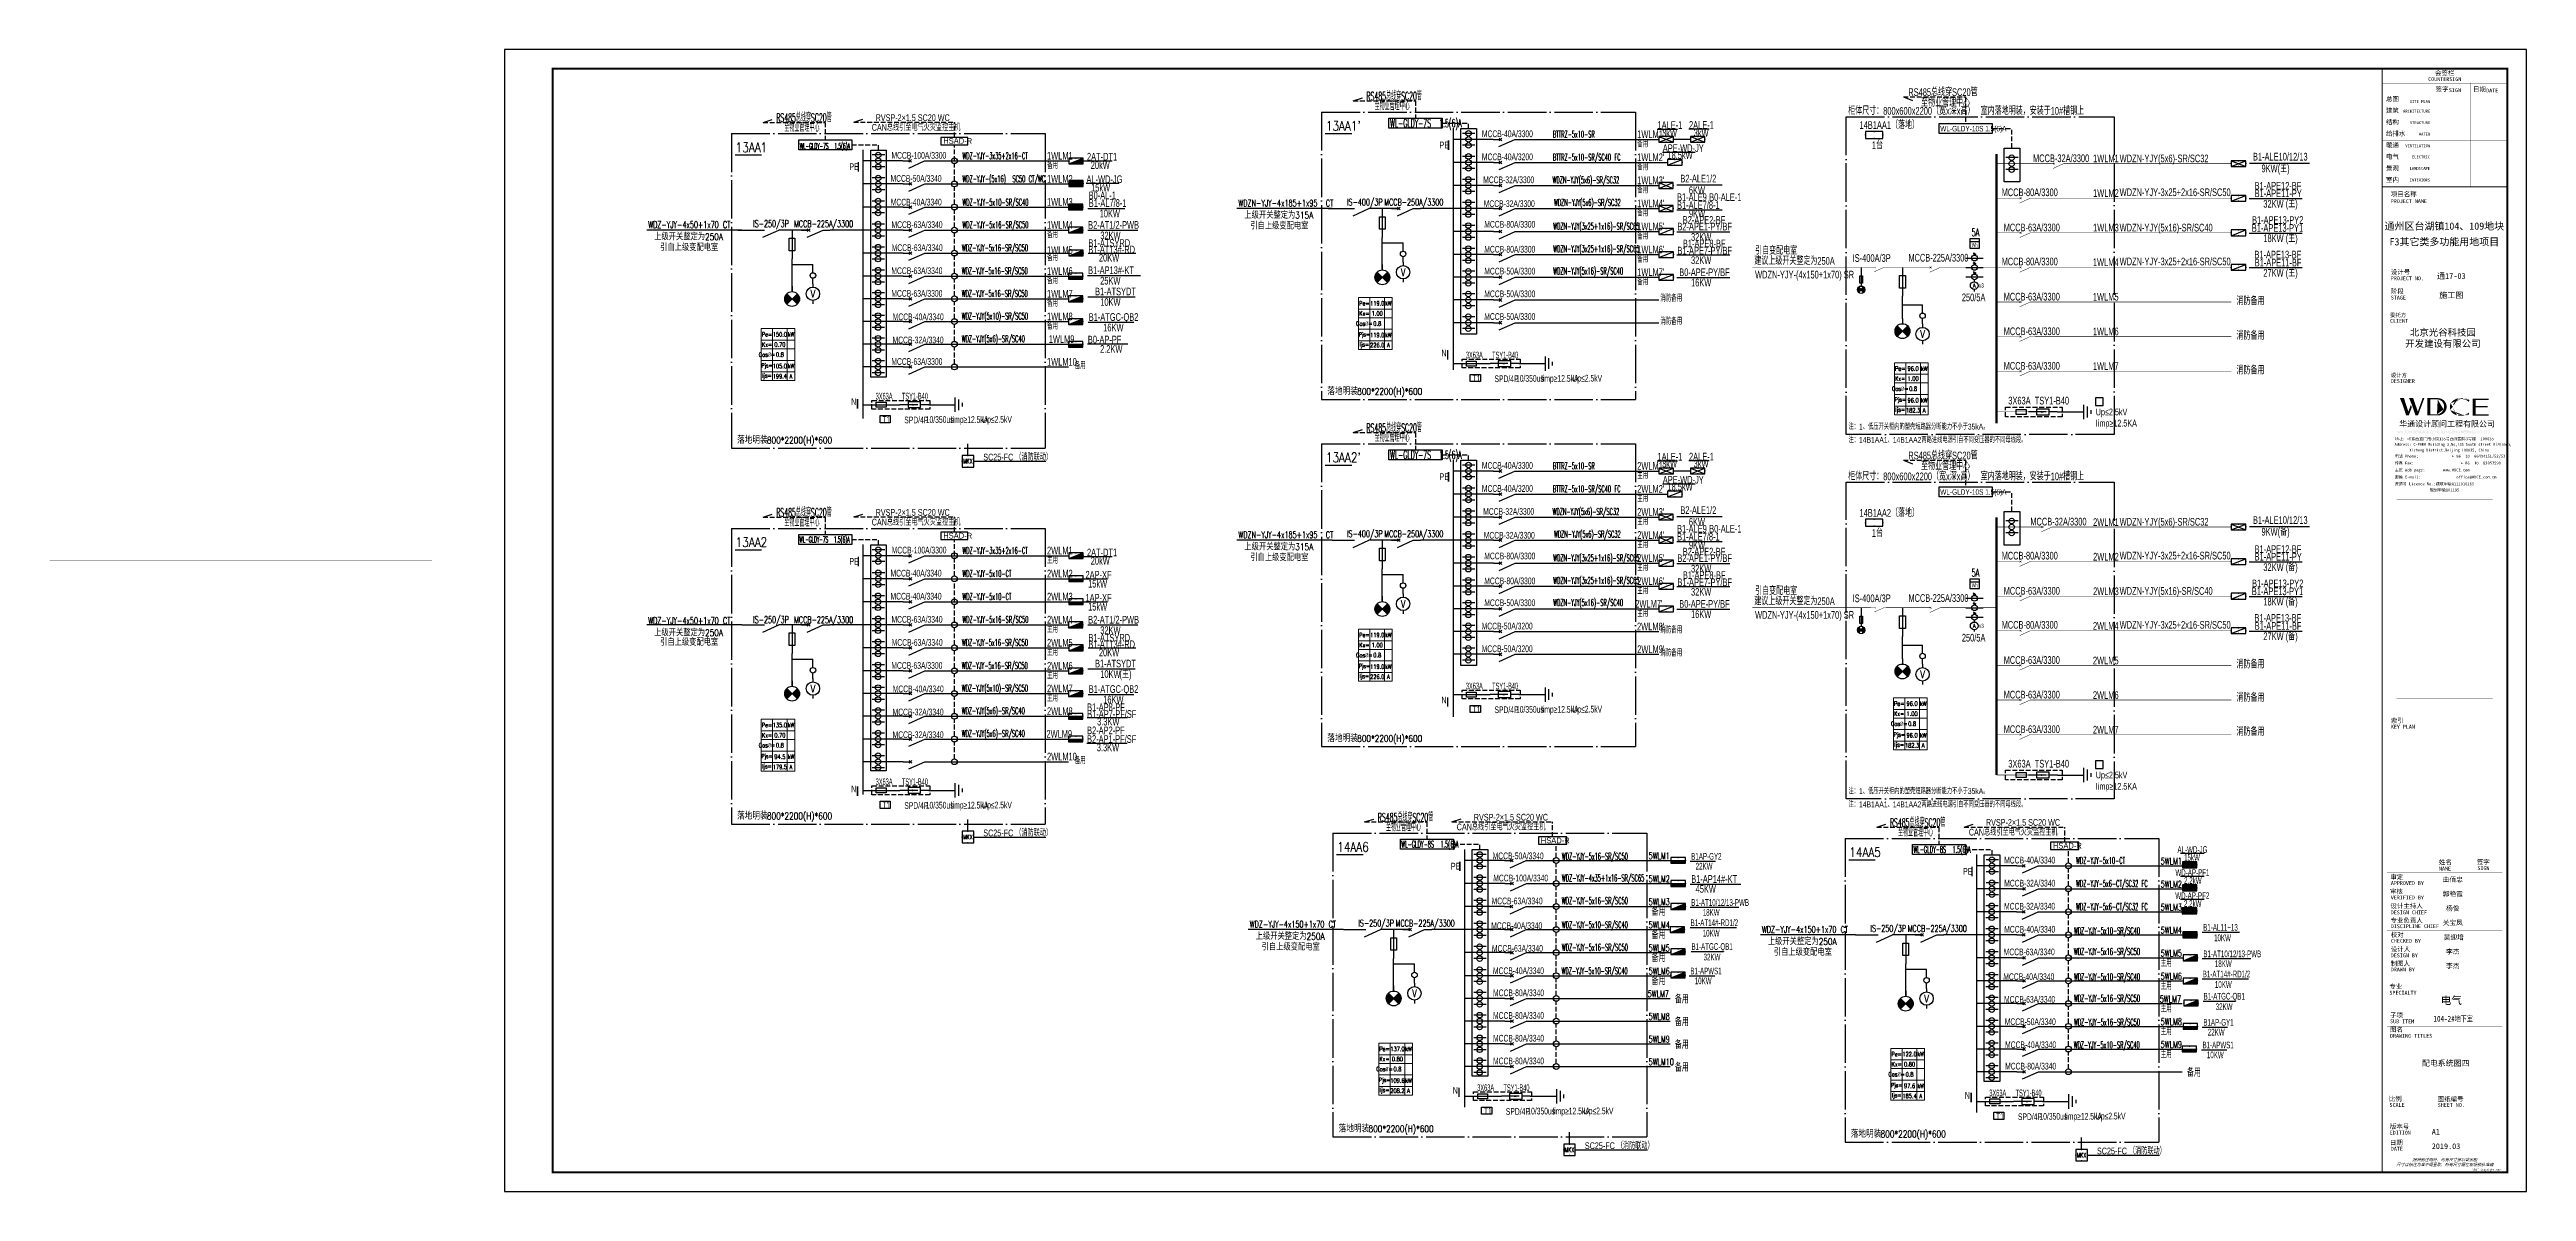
# Model space of a CAD drawing. Extents: x 776418 to 2076422, y -1170708 to 498544.
# Drawn here: x 884779 to 1013531, y -286449 to -227049 of the extents above; entities that cross this region are included whole.
import ezdxf
from ezdxf.enums import TextEntityAlignment as Align

# ---------------------------------------------------------------- set-up
doc = ezdxf.new("R2010")
doc.units = 0
doc.header["$LTSCALE"] = 1000
doc.header["$MEASUREMENT"] = 0
doc.linetypes.add('DASH', pattern=[0.35, 0.25, -0.1])
doc.linetypes.add('DOTE', pattern=[2.42, 2, -0.2, 0.02, -0.2])
doc.layers.get('0').update_dxf_attribs({"linetype": 'CONTINUOUS'})
doc.layers.get('Defpoints').update_dxf_attribs({"linetype": 'CONTINUOUS'})
for name, color, linetype in [('D-TEXT', 7, 'CONTINUOUS'), ('DIM-箱柜', 3, 'CONTINUOUS'), ('DOTLN', 2, 'DASH'), ('EL-1', 4, 'DASH'), ('EL-TEXT', 3, 'CONTINUOUS'), ('ELEMENT', 3, 'CONTINUOUS'), ('EQUIP', 3, 'CONTINUOUS'), ('EQUIP-照明', 3, 'CONTINUOUS'), ('EQUIP-箱柜', 3, 'CONTINUOUS'), ('LAYER3', 7, 'DOTE'), ('PUB_TEXT', 255, 'CONTINUOUS'), ('SHEBEI', 7, 'CONTINUOUS'), ('SHEET_LINE', 6, 'CONTINUOUS'), ('SHEET_TEXT', 7, 'CONTINUOUS'), ('TEL_TEXT', 3, 'CONTINUOUS'), ('TEL_TITLE', 7, 'CONTINUOUS'), ('WIRE', 4, 'CONTINUOUS'), ('WIRE-应急', 2, 'DASH'), ('WIRE-母线', 6, 'CONTINUOUS'), ('WIRE-照明', 1, 'CONTINUOUS'), ('WIRE-系统', 4, 'CONTINUOUS'), ('Z', 7, 'CONTINUOUS'), ('内审意见修改', 2, 'CONTINUOUS'), ('字', 7, 'CONTINUOUS')]:
    doc.layers.add(name, color=color, linetype=linetype)
doc.layers.add('层1', color=7, linetype='CONTINUOUS', lineweight=0)
doc.styles.add('_COMPLEX', font='ROS', dxfattribs={"width": 0.6, "bigfont": 'JD'})
doc.styles.add('_HZTXT', font='txt.shx', dxfattribs={"width": 0.8, "bigfont": 'HZTXT.shx'})
doc.styles.add('_JD', font='ros.shx', dxfattribs={"width": 0.8, "bigfont": 'JD.shx'})
doc.styles.add('_SIMPLEX', font='SIMPLEX.shx', dxfattribs={"width": 0.8})
doc.styles.add('_TCH_LABEL', font='COMPLEX', dxfattribs={"bigfont": 'GBCBIG'})
doc.styles.add('_TEL_DIM', font='SIMPLEX', dxfattribs={"width": 0.7, "height": 3.5, "bigfont": 'HZTXT'})
doc.styles.add('_XCSG', font='complex.shx', dxfattribs={"width": 0.6, "bigfont": 'jd.shx'})
doc.styles.add('B', font='ros.shx', dxfattribs={"width": 0.8, "bigfont": 'jd.shx'})
doc.styles.add('JD', font='ros.shx', dxfattribs={"width": 0.8, "height": 600, "bigfont": 'hztxt.shx'})
doc.styles.get("Standard").update_dxf_attribs({"font": 'gbenor.shx', "bigfont": 'gbcbig.shx'})
doc.styles.add('华文细黑', font='STXIHEI.TTF')

msp = doc.modelspace()

# ---------------------------------------------------------------- texts
at = {"layer": 'D-TEXT', "color": 0, "style": '_HZTXT', "width": 0.45}
for s, height, p in [('RS485总线穿SC20管', 428.57, (922555, -230809, 0)), ('RS485总线穿SC20管', 428.57, (953234, -229687, 0)), ('至物业管理中心', 428.6, (953657, -230200, 0)), ('至物业管理中心', 428.6, (922977, -231322, 0)), ('RS485总线穿SC20管', 428.57, (953234, -246938, 0)), ('至物业管理中心', 428.6, (953657, -247450, 0)), ('RS485总线穿SC20管', 428.57, (922555, -251342, 0)), ('至物业管理中心', 428.6, (922977, -251855, 0)), ('RS485总线穿SC20管', 428.57, (953824, -267195, 0)), ('至物业管理中心', 428.6, (954246, -267708, 0)), ('RS485总线穿SC20管', 428.57, (980444, -267468, 0)), ('至物业管理中心', 428.6, (980867, -267980, 0))]:
    msp.add_text(s, height=height, dxfattribs=at).set_placement(p)
at = {"layer": 'D-TEXT', "style": '_JD', "width": 0.6}
for p in [(981409, -238079, 0), (981409, -255780, 0)]:
    msp.add_text('MCCB-225A/3300', height=400, dxfattribs=at).set_placement(p)
at = {"layer": 'EL-TEXT', "style": '华文细黑'}
msp.add_text('配电系统图四', height=294, dxfattribs=at).set_placement((1008098, -279920))
at = {"layer": 'PUB_TEXT', "color": 2, "style": '_HZTXT', "width": 0.8}
for s, p in [("13AA1'", (951120, -231268)), ('13AA1', (920441, -232389)), ("13AA2'", (951120, -248518)), ('13AA2', (920441, -252923)), ('14AA6', (951710, -268775)), ('14AA5', (978330, -269048))]:
    msp.add_text(s, height=500, dxfattribs=at).set_placement(p)
at = {"layer": 'PUB_TEXT', "style": '_HZTXT'}
for s, height, width, p in [('BTTRZ-5x10-SR', 350, 0.45, (962921, -231630)), ('备用', 350, 0.6, (967309, -232130)), ('备用', 350, 0.6, (936630, -233251)), ('备用', 350, 0.6, (967309, -233328)), ('WDZ-YJY-(5x16)  SC50 CT/WC', 350, 0.45, (932230, -233950)), ('备用', 350, 0.6, (967309, -234527)), ('备用', 350, 0.6, (967309, -235725)), ('上级开关整定为250A', 350, 0.8, (916208, -236964)), ('MCCB-225A/3300', 350, 0.6, (923477, -236287)), ('备用', 350, 0.6, (936630, -236847)), ('引自上级变配电室', 350, 0.8, (947194, -236399)), ('备用', 350, 0.6, (967309, -236924)), ('5A', 400, 0.5, (984689, -236764, 0)), ('引自上级变配电室', 350, 0.8, (916515, -237521)), ('备用', 350, 0.6, (936630, -238046)), ('备用', 350, 0.6, (967309, -238123)), ('备用', 350, 0.6, (936630, -239244)), ('备用', 350, 0.6, (967309, -239303)), ('备用', 350, 0.6, (936630, -240425)), ('消防备用', 350, 0.6, (968508, -240165)), ('备用', 350, 0.6, (936630, -241606)), ('消防备用', 350, 0.6, (968508, -241364)), ('备用', 350, 0.6, (938066, -243666)), ('落地明装', 367.5, 0.8, (951198, -245013)), ('800*2200(H)*600', 350, 0.8, (952750, -245007)), ('落地明装', 367.5, 0.8, (920518, -247550)), ('800*2200(H)*600', 350, 0.8, (922071, -247544)), ('BTTRZ-5x10-SR', 350, 0.45, (962921, -248880)), ('BTTRZ-5x10-SR/SC40 FC', 350, 0.45, (962921, -250078)), ('主用', 350, 0.6, (967309, -249380)), ('主用', 350, 0.6, (967309, -250578)), ('主用', 350, 0.6, (967309, -251777)), ('主用', 350, 0.6, (936630, -253784)), ('引自上级变配电室', 350, 0.8, (947194, -253649)), ('主用', 350, 0.6, (967309, -252976)), ('主用', 350, 0.6, (967309, -254174)), ('5A', 400, 0.5, (984689, -254465, 0)), ('主用', 350, 0.6, (967309, -255373)), ('主用', 350, 0.6, (967309, -256554)), ('上级开关整定为250A', 350, 0.8, (916208, -257561)), ('MCCB-225A/3300', 350, 0.6, (923477, -256884)), ('主用', 350, 0.6, (936630, -257380)), ('消防备用', 350, 0.6, (968508, -257416)), ('引自上级变配电室', 350, 0.8, (916515, -258054)), ('主用', 350, 0.6, (936630, -258579)), ('消防备用', 350, 0.6, (968508, -258614)), ('主用', 350, 0.6, (936630, -259777)), ('主用', 350, 0.6, (936630, -260958)), ('800*2200(H)*600', 350, 0.8, (952750, -263061)), ('备用', 350, 0.6, (938066, -264200)), ('落地明装', 367.5, 0.8, (951198, -263067)), ('落地明装', 367.5, 0.8, (920518, -267098)), ('800*2200(H)*600', 350, 0.8, (922071, -267092)), ('WDZ-YJY-5x16-SR/SC50', 350, 0.45, (963393, -269189)), ('5WLM1', 350, 0.6, (967899, -269162)), ('WDZ-YJY-5x10-CT', 350, 0.45, (990120, -269410)), ('5WLM1', 350, 0.6, (994519, -269435)), ('WDZ-YJY-4x35+1x16-SR/SC65', 350, 0.45, (963393, -270318)), ('5WLM2', 350, 0.6, (967899, -270362)), ('WDZ-YJY-5x6-CT/SC32 FC', 350, 0.45, (990120, -270608)), ('5WLM2', 350, 0.6, (994519, -270635)), ('WDZ-YJY-5x16-SR/SC50', 350, 0.45, (963392, -271495)), ('5WLM3', 350, 0.6, (967899, -271561)), ('WDZ-YJY-5x6-CT/SC32 FC', 350, 0.45, (990120, -271807)), ('5WLM3', 350, 0.6, (994519, -271834)), ('IS-250/3P', 350, 0.6, (952806, -272667)), ('MCCB-225A/3300', 350, 0.6, (954746, -272673)), ('WDZ-YJY-5x10-SR/SC40', 350, 0.45, (963393, -272750)), ('5WLM4', 350, 0.6, (967899, -272759)), ('IS-250/3P', 350, 0.6, (979427, -272940)), ('MCCB-225A/3300', 350, 0.6, (981366, -272945)), ('WDZ-YJY-5x10-SR/SC40', 350, 0.45, (990013, -273061)), ('5WLM4', 350, 0.6, (994519, -273032)), ('上级开关整定为250A', 350, 0.8, (947477, -273350)), ('引自上级变配电室', 350, 0.8, (947784, -273907)), ('WDZ-YJY-5x16-SR/SC50', 350, 0.45, (963393, -273925)), ('5WLM5', 350, 0.6, (967899, -273958)), ('上级开关整定为250A', 350, 0.8, (974097, -273623)), ('引自上级变配电室', 350, 0.8, (974404, -274179)), ('WDZ-YJY-5x16-SR/SC50', 350, 0.45, (990012, -274147)), ('5WLM5', 350, 0.6, (994519, -274231)), ('WDZ-YJY-5x10-SR/SC40', 350, 0.45, (963377, -275150)), ('5WLM6', 350, 0.6, (967899, -275157)), ('WDZ-YJY-5x10-SR/SC40', 350, 0.45, (990013, -275458)), ('主用', 350, 0.6, (994519, -274751)), ('5WLM6', 350, 0.6, (994519, -275429)), ('5WLM7', 350, 0.6, (967852, -276337)), ('WDZ-YJY-5x16-SR/SC50', 350, 0.45, (990013, -276577)), ('5WLM7', 350, 0.6, (994472, -276610)), ('主用', 350, 0.6, (994519, -275949)), ('主用', 350, 0.6, (994519, -277130)), ('5WLM8', 350, 0.6, (967899, -277518)), ('WDZ-YJY-5x16-SR/SC50', 350, 0.45, (990013, -277816)), ('主用', 350, 0.6, (994519, -278311)), ('5WLM8', 350, 0.6, (994519, -277791)), ('5WLM9', 350, 0.6, (967899, -278699)), ('WDZ-YJY-5x10-SR/SC40', 350, 0.45, (989997, -279001)), ('主用', 350, 0.6, (994519, -279492)), ('5WLM9', 350, 0.6, (994519, -278972)), ('5WLM10', 350, 0.6, (967899, -279880)), ('落地明装', 367.5, 0.8, (951787, -283368)), ('800*2200(H)*600', 350, 0.8, (953340, -283362)), ('落地明装', 367.5, 0.8, (978408, -283640)), ('800*2200(H)*600', 350, 0.8, (979960, -283634))]:
    msp.add_text(s, height=height, dxfattribs=dict(at, width=width)).set_placement(p)
at = {"layer": 'SHEET_TEXT', "style": '华文细黑'}
msp.add_text('吴迎培', height=250, dxfattribs=at).set_placement((1009223, -273101), align=Align.TOP_LEFT)
for tag, p in [('曲佰忠', (1009700, -270094)), ('郭艳霞', (1009700, -270844)), ('杨俊', (1009700, -271594)), ('关宝凤', (1009700, -272344)), ('李杰', (1009700, -273844)), ('李杰', (1009700, -274594))]:
    msp.add_attdef(tag, text='', height=250, dxfattribs=at).set_placement(p, align=Align.TOP_CENTER)
at = {"layer": 'TEL_TEXT', "color": 7}
for s, height, style, width, p in [('RS485总线穿SC20管', 400, '_JD', 0.7, (981399, -229466, 0)), ('柜体尺寸：800x600x2200（宽x深x高）   室内落地明装，安装于10#槽钢上', 400, '_JD', 0.7, (978275, -230441, 0)), ('至物业管理中心', 400, '_JD', 0.7, (982063, -230022, 0)), ("1WLM1'", 400, '_JD', 0.7, (967309, -231655)), ('1ALE-1', 400, '_JD', 0.7, (968362, -231177)), ('3kW', 400, '_JD', 0.7, (968604, -231584)), ('2ALE-1', 400, '_JD', 0.7, (970000, -231174)), ('3kW', 400, '_JD', 0.7, (970243, -231582)), ('14B1AA1（落地）', 400, '_JD', 0.7, (978866, -231178, 0)), ('WL-GLDY-10S 1.5(6)A', 288, '_JD', 0.7, (983058, -231310, 0)), ('1WLM1', 400, '_JD', 0.7, (936630, -232777)), ('2AT-DT1', 400, '_JD', 0.7, (938706, -232825)), ('20kW', 400, '_JD', 0.7, (938902, -233261)), ("1WLM2'", 400, '_JD', 0.7, (967309, -232855)), ('APE-WD-JY', 400, '_JD', 0.7, (968638, -232379)), ('18.5kW', 400, '_JD', 0.7, (968880, -232737)), ('1台', 400, '_JD', 0.7, (979503, -232226, 0)), ('MCCB-32A/3300', 400, '_JD', 0.7, (987881, -232906, 0)), ('1WLM1', 400, '_JD', 0.7, (991005, -232914, 0)), ('WDZN-YJY(5x6)-SR/SC32', 400, '_JD', 0.7, (992385, -232914, 0)), ('B1-ALE10/12/13', 400, '_JD', 0.7, (999316, -232823, 0)), ('9KW', 400, '_JD', 0.7, (999758, -233431, 0)), ('(主)', 400, '_JD', 0.7, (1000600, -233431, 0)), ('1WLM2', 400, '_JD', 0.7, (936630, -233977)), ('AL-WD-JG', 400, '_JD', 0.7, (938680, -233997)), ('15kW', 400, '_JD', 0.7, (938922, -234433)), ('B2-ALE1/2', 400, '_JD', 0.7, (969549, -233959)), ('6KW', 400, '_JD', 0.7, (969992, -234567)), ('MCCB-80A/3300', 400, '_JD', 0.7, (986249, -234676, 0)), ('1WLM2', 400, '_JD', 0.7, (991005, -234714, 0)), ('WDZN-YJY-3x25+2x16-SR/SC50', 400, '_JD', 0.7, (992385, -234673, 0)), ('B1-APE12-BF', 400, '_JD', 0.7, (999401, -234337, 0)), ('B1-APE11-PY', 400, '_JD', 0.7, (999402, -234729, 0)), ('B0-AL-1', 400, '_JD', 0.7, (938793, -234836)), ('B1-AL7/8-1', 400, '_JD', 0.7, (938800, -235234)), ('10KW', 400, '_JD', 0.7, (939366, -235780)), ('B1-ALE9', 400, '_JD', 0.7, (969379, -234929)), ('B1-ALE7/8-1', 400, '_JD', 0.7, (969379, -235338)), ('9KW', 400, '_JD', 0.7, (970001, -235783)), ('B0-ALE-1', 400, '_JD', 0.7, (971049, -234929)), ('32KW', 400, '_JD', 0.7, (999855, -235274, 0)), ('(主)', 400, '_JD', 0.7, (1001018, -235267, 0)), ('B2-AT1/2-PWB', 400, '_JD', 0.7, (938768, -236374)), ('32KW', 400, '_JD', 0.7, (939397, -236919)), ('B2-APE1-PY/BF', 400, '_JD', 0.7, (969396, -236455)), ('B2-APE2-BF', 400, '_JD', 0.7, (969673, -236114)), ('32KW', 400, '_JD', 0.7, (970105, -237000)), ('MCCB-63A/3300', 400, '_JD', 0.7, (986355, -236505, 0)), ('1WLM3', 400, '_JD', 0.7, (991005, -236514, 0)), ('WDZN-YJY(5x16)-SR/SC40', 400, '_JD', 0.7, (992385, -236513, 0)), ('B1-APE13-PY1', 400, '_JD', 0.7, (999257, -236531, 0)), ('B1-APE13-PY2', 400, '_JD', 0.7, (999267, -236118, 0)), ('18KW', 400, '_JD', 0.7, (999855, -237067, 0)), ('(主)', 400, '_JD', 0.7, (1001018, -237067, 0)), ('B1-AT13#-RD', 400, '_JD', 0.7, (938774, -237651)), ('B1-ATSYRD', 400, '_JD', 0.7, (938779, -237316)), ('20KW', 400, '_JD', 0.7, (939328, -238078)), ('B1-APE7-PY/BF', 400, '_JD', 0.7, (969400, -237708)), ('B1-APE8-BF', 400, '_JD', 0.7, (969683, -237338)), ('32KW', 400, '_JD', 0.7, (970105, -238206)), (' 建议上级开关整定为250A', 400, '_JD', 0.7, (973290, -238244, 0)), ('引自变配电室', 400, '_JD', 0.7, (973436, -237713, 0)), ('IS-400A/3P', 400, '_JD', 0.7, (978506, -238095, 0)), ('MCCB-80A/3300', 400, '_JD', 0.7, (986249, -238275, 0)), ('1WLM4', 400, '_JD', 0.7, (990997, -238313, 0)), ('WDZN-YJY-3x25+2x16-SR/SC50', 400, '_JD', 0.7, (992385, -238273, 0)), ('B1-APE13-BF', 400, '_JD', 0.7, (999391, -237913, 0)), ('B1-APE11-BF', 400, '_JD', 0.7, (999405, -238331, 0)), ('B1-AP13#-KT', 400, '_JD', 0.7, (938763, -238729)), ('B1-ATSYDT', 400, '_JD', 0.7, (939124, -239835)), ('25KW', 400, '_JD', 0.7, (939393, -239274)), ('B0-APE-PY/BF', 400, '_JD', 0.7, (969492, -238834)), ('16KW', 400, '_JD', 0.7, (970105, -239371)), ('WDZN-YJY-(4x150+1x70) SR', 400, '_JD', 0.7, (973436, -238958, 0)), ('27KW', 400, '_JD', 0.7, (999855, -238867, 0)), ('(主)', 400, '_JD', 0.7, (1001018, -238867, 0)), ('B1-ATGC-QB2', 400, '_JD', 0.7, (938797, -241163)), ('10KW', 400, '_JD', 0.7, (939397, -240381)), ('250/5A', 400, '_JD', 0.7, (984183, -240142, 0)), ('MCCB-63A/3300', 400, '_JD', 0.7, (986355, -240104, 0)), ('1WLM5', 400, '_JD', 0.7, (990997, -240113, 0)), ('消防备用', 400, '_JD', 0.7, (998456, -240338, 0)), ('B0-AP-PF', 400, '_JD', 0.7, (938753, -242334)), ('16KW', 400, '_JD', 0.7, (939551, -241708)), ('MCCB-63A/3300', 400, '_JD', 0.7, (986355, -241904, 0)), ('1WLM6', 400, '_JD', 0.7, (990997, -241912, 0)), ('消防备用', 400, '_JD', 0.7, (998456, -242138, 0)), ('2.2KW', 400, '_JD', 0.7, (939389, -242826)), ('MCCB-63A/3300', 400, '_JD', 0.7, (986355, -243703, 0)), ('1WLM7', 400, '_JD', 0.7, (990997, -243712, 0)), ('消防备用', 400, '_JD', 0.7, (998456, -243937, 0)), ('3X63A  TSY1-B40', 400, '_JD', 0.7, (986597, -245511, 0)), ('Up≤2.5kV', 350, '_JD', 0.7, (991145, -246076, 0)), ('注：1、低压开关柜内的塑壳短路器分断能力不小于35kA。', 300, '_JD', 0.7, (978292, -246814, 0)), ('注：14B1AA1、14B1AA2两路进线电源引自不同变压器的不同母线段。', 300, '_JD', 0.7, (978292, -247504, 0)), ('Iimp≥12.5KA', 350, '_JD', 0.7, (991145, -246661, 0)), ('1ALE-1', 400, '_JD', 0.7, (968362, -248428)), ('3kW', 400, '_JD', 0.7, (968604, -248786)), ('2ALE-1', 400, '_JD', 0.7, (970000, -248425)), ('3kW', 400, '_JD', 0.7, (970243, -248783)), ('RS485总线穿SC20管', 400, '_JD', 0.7, (981399, -248366, 0)), ('至物业管理中心', 400, '_JD', 0.7, (982063, -248921, 0)), ("2WLM1'", 400, '_JD', 0.7, (967309, -248905)), ("2WLM2'", 400, '_JD', 0.7, (967309, -250105)), ('APE-WD-JY', 400, '_JD', 0.7, (968638, -249629)), ('18.5kW', 400, '_JD', 0.7, (968880, -249987)), ('柜体尺寸：800x600x2200（宽x深x高）   室内落地明装，安装于10#槽钢上', 400, '_JD', 0.7, (978275, -249452, 0)), ('B2-ALE1/2', 400, '_JD', 0.7, (969549, -251209)), ('14B1AA2（落地）', 400, '_JD', 0.7, (978866, -251353, 0)), ('WL-GLDY-10S 1.5(6)A', 288, '_JD', 0.7, (983058, -250209, 0)), ('B1-ALE9', 400, '_JD', 0.7, (969379, -252179)), ('B1-ALE7/8-1', 400, '_JD', 0.7, (969379, -252588)), ('6KW', 400, '_JD', 0.7, (969992, -251817)), ('B0-ALE-1', 400, '_JD', 0.7, (971049, -252179)), ('1台', 400, '_JD', 0.7, (979503, -252401, 0)), ('MCCB-32A/3300', 400, '_JD', 0.7, (987741, -251806, 0)), ('2WLM1', 400, '_JD', 0.7, (991005, -251830, 0)), ('WDZN-YJY(5x6)-SR/SC32', 400, '_JD', 0.7, (992385, -251814, 0)), ('B1-ALE10/12/13', 400, '_JD', 0.7, (999316, -251723, 0)), ('9KW', 400, '_JD', 0.7, (999758, -252331, 0)), ('(备)', 400, '_JD', 0.7, (1000600, -252331, 0)), ('2WLM1', 400, '_JD', 0.7, (936630, -253310)), ('2AT-DT1', 400, '_JD', 0.7, (938706, -253411)), ('20kW', 400, '_JD', 0.7, (938902, -253840)), ('B2-APE1-PY/BF', 400, '_JD', 0.7, (969396, -253705)), ('B2-APE2-BF', 400, '_JD', 0.7, (969673, -253365)), ('9KW', 400, '_JD', 0.7, (970001, -253033)), ('MCCB-80A/3300', 400, '_JD', 0.7, (986249, -253576, 0)), ('2WLM2', 400, '_JD', 0.7, (991005, -253630, 0)), ('WDZN-YJY-3x25+2x16-SR/SC50', 400, '_JD', 0.7, (992385, -253573, 0)), ('B1-APE12-BF', 400, '_JD', 0.7, (999401, -253237, 0)), ('B1-APE11-PY', 400, '_JD', 0.7, (999402, -253629, 0)), ('2WLM2', 400, '_JD', 0.7, (936630, -254510)), ('2AP-XF', 400, '_JD', 0.7, (938630, -254569)), ('15kW', 400, '_JD', 0.7, (938766, -255035)), ('B1-APE7-PY/BF', 400, '_JD', 0.7, (969400, -254958)), ('B1-APE8-BF', 400, '_JD', 0.7, (969683, -254588)), ('32KW', 400, '_JD', 0.7, (970105, -254251)), ('B1-APE13-PY2', 400, '_JD', 0.7, (999267, -255018, 0)), ('32KW', 400, '_JD', 0.7, (999855, -254174, 0)), ('(备)', 400, '_JD', 0.7, (1001018, -254167, 0)), ('2WLM3', 400, '_JD', 0.7, (936630, -255708)), ('1AP-XF', 400, '_JD', 0.7, (938630, -255768)), ('15kW', 400, '_JD', 0.7, (938766, -256232)), ('B0-APE-PY/BF', 400, '_JD', 0.7, (969492, -256084)), ('32KW', 400, '_JD', 0.7, (970105, -255456)), ('16KW', 400, '_JD', 0.7, (970105, -256621)), (' 建议上级开关整定为250A', 400, '_JD', 0.7, (973290, -255945, 0)), ('引自变配电室', 400, '_JD', 0.7, (973436, -255413, 0)), ('IS-400A/3P', 400, '_JD', 0.7, (978506, -255795, 0)), ('MCCB-63A/3300', 400, '_JD', 0.7, (986355, -255405, 0)), ('2WLM3', 400, '_JD', 0.7, (991005, -255430, 0)), ('WDZN-YJY(5x16)-SR/SC40', 400, '_JD', 0.7, (992385, -255413, 0)), ('B1-APE13-PY1', 400, '_JD', 0.7, (999257, -255430, 0)), ('18KW', 400, '_JD', 0.7, (999855, -255967, 0)), ('(备)', 400, '_JD', 0.7, (1001018, -255967, 0)), ('B2-AT1/2-PWB', 400, '_JD', 0.7, (938768, -256907)), ('B1-ATSYRD', 400, '_JD', 0.7, (938779, -257849)), ('32KW', 400, '_JD', 0.7, (939397, -257452)), ('WDZN-YJY-(4x150+1x70) SR', 400, '_JD', 0.7, (973436, -256659, 0)), ('250/5A', 400, '_JD', 0.7, (984183, -257843, 0)), ('MCCB-80A/3300', 400, '_JD', 0.7, (986249, -257175, 0)), ('2WLM4', 400, '_JD', 0.7, (990997, -257229, 0)), ('WDZN-YJY-3x25+2x16-SR/SC50', 400, '_JD', 0.7, (992385, -257172, 0)), ('B1-APE13-BF', 400, '_JD', 0.7, (999391, -256813, 0)), ('B1-APE11-BF', 400, '_JD', 0.7, (999405, -257231, 0)), ('27KW', 400, '_JD', 0.7, (999855, -257766, 0)), ('(备)', 400, '_JD', 0.7, (1001018, -257766, 0)), ('B1-AT13#-RD', 400, '_JD', 0.7, (938774, -258184)), ('B1-ATSYDT', 400, '_JD', 0.7, (939124, -259187)), ('20KW', 400, '_JD', 0.7, (939328, -258611)), ('MCCB-63A/3300', 400, '_JD', 0.7, (986355, -259004, 0)), ('2WLM5', 400, '_JD', 0.7, (990997, -259029, 0)), ('消防备用', 400, '_JD', 0.7, (998456, -259229, 0)), ('10KW', 400, '_JD', 0.7, (939397, -259733)), ('(主)', 400, '_JD', 0.7, (940400, -259733)), ('B1-AP8-PF', 400, '_JD', 0.7, (938714, -261459)), ('B1-ATGC-QB2', 400, '_JD', 0.7, (938797, -260515)), ('16KW', 400, '_JD', 0.7, (939551, -261061)), ('MCCB-63A/3300', 400, '_JD', 0.7, (986355, -260804, 0)), ('2WLM6', 400, '_JD', 0.7, (990997, -260829, 0)), ('消防备用', 400, '_JD', 0.7, (998456, -260967, 0)), ('B2-AP2-PF', 400, '_JD', 0.7, (938711, -262663)), ('B1-AP7-PF/SF', 400, '_JD', 0.7, (938717, -261813)), ('3.3KW', 400, '_JD', 0.7, (939233, -262208)), ('MCCB-63A/3300', 400, '_JD', 0.7, (986355, -262603, 0)), ('2WLM7', 400, '_JD', 0.7, (990997, -262629, 0)), ('消防备用', 400, '_JD', 0.7, (998456, -262739, 0)), ('B2-AP1-PF/SF', 400, '_JD', 0.7, (938711, -263114)), ('3.3KW', 400, '_JD', 0.7, (939218, -263548)), ('3X63A  TSY1-B40', 400, '_JD', 0.7, (986597, -264397, 0)), ('Up≤2.5kV', 350, '_JD', 0.7, (991145, -264962, 0)), ('Iimp≥12.5KA', 350, '_JD', 0.7, (991145, -265547, 0)), ('注：1、低压开关柜内的塑壳短路器分断能力不小于35kA。', 300, '_JD', 0.7, (978292, -265773, 0)), ('注：14B1AA1、14B1AA2两路进线电源引自不同变压器的不同母线段。', 300, '_JD', 0.7, (978292, -266463, 0)), ('B1AP-GY2', 350, 'JD', 0.55, (970116, -269190)), ('15kW', 350, 'JD', 0.55, (995734, -269248)), ('B1-AP14#-KT', 400, '_JD', 0.7, (970116, -270395)), ('22KW', 350, 'JD', 0.55, (970344, -269703)), ('2.2kW', 350, 'JD', 0.55, (995734, -270447)), ('备用', 400, '_JD', 0.7, (968056, -272103)), ('B1-AT10/12/13-PWB', 350, 'JD', 0.55, (970116, -271593)), ('45KW', 400, '_JD', 0.7, (970344, -270908)), ('2.2kW', 350, 'JD', 0.55, (995727, -271645)), ('备用', 400, '_JD', 0.7, (968056, -273302)), ('B1-AT14#-RD1/2', 350, 'JD', 0.55, (970084, -272643)), ('18KW', 350, 'JD', 0.55, (970713, -272106)), ('10KW', 350, 'JD', 0.55, (970713, -273188)), ('B1-AL11~13', 350, 'JD', 0.55, (996729, -272882)), ('备用', 400, '_JD', 0.7, (968056, -274501)), ('B1-ATGC-QB1', 350, 'JD', 0.55, (970127, -273883)), ('32KW', 350, 'JD', 0.55, (970757, -274429)), ('B1-AT10/12/13-PWB', 350, 'JD', 0.55, (996736, -274263)), ('10KW', 350, 'JD', 0.55, (997294, -273428)), ('备用', 400, '_JD', 0.7, (968056, -275699)), ('B1-APWS1', 350, 'JD', 0.55, (970069, -275154)), ('10KW', 350, 'JD', 0.55, (970298, -275666)), ('B1-AT14#-RD1/2', 350, 'JD', 0.55, (996704, -275313)), ('18KW', 350, 'JD', 0.55, (997334, -274776)), ('10KW', 350, 'JD', 0.55, (997334, -275858)), ('备用', 400, '_JD', 0.7, (969261, -276660)), ('B1-ATGC-QB1', 350, 'JD', 0.55, (996748, -276466)), ('32KW', 350, 'JD', 0.55, (997377, -277012)), ('备用', 400, '_JD', 0.7, (969261, -277841)), ('B1AP-GY1', 350, 'JD', 0.55, (996736, -277824)), ('22KW', 350, 'JD', 0.55, (996965, -278336)), ('备用', 400, '_JD', 0.7, (969261, -279022)), ('B1-APWS1', 350, 'JD', 0.55, (996690, -279004)), ('10KW', 350, 'JD', 0.55, (996918, -279517)), ('备用', 400, '_JD', 0.7, (969261, -280203)), ('备用', 400, '_JD', 0.7, (995881, -280476))]:
    msp.add_text(s, height=height, dxfattribs=dict(at, style=style, width=width)).set_placement(p)
at = {"layer": 'TEL_TEXT', "ltscale": 2, "style": '_COMPLEX'}
for s, height, width, p in [(' RVSP-2×1.5 SC20 WC', 350, 0.7, (927615, -230769)), ('CAN总线引至电气火灾监控主机', 350, 0.7, (927517, -231274)), ('HSAD-R', 300, 0.9, (931233, -231953)), ('PE', 350, 0.7, (926349, -233315)), ('PE', 350, 0.7, (957029, -232194)), ('x3', 210, 0.7, (985064, -239428, 0)), ('N', 350, 0.7, (957126, -243003)), ('N', 350, 0.7, (926447, -245540)), ('SC25-FC （消防联动）', 350, 0.7, (933317, -248425)), ('PE', 350, 0.7, (957029, -249444)), (' RVSP-2×1.5 SC20 WC', 350, 0.7, (927615, -251302)), ('CAN总线引至电气火灾监控主机', 350, 0.7, (927517, -251807)), ('HSAD-R', 300, 0.9, (931233, -252486)), ('PE', 350, 0.7, (926349, -253848)), ('x3', 210, 0.7, (985064, -257129, 0)), ('N', 350, 0.7, (957126, -261057)), ('N', 350, 0.7, (926447, -265687)), ('SC25-FC （消防联动）', 350, 0.7, (933317, -267972)), ('CAN总线引至电气火灾监控主机', 350, 0.7, (957926, -267659)), (' RVSP-2×1.5 SC20 WC', 350, 0.7, (958711, -267155)), ('CAN总线引至电气火灾监控主机', 350, 0.7, (984546, -267932)), (' RVSP-2×1.5 SC20 WC', 350, 0.7, (985331, -267427)), ('HSAD-R', 300, 0.9, (962294, -268338)), ('HSAD-R', 300, 0.9, (988915, -268611)), ('PE', 350, 0.7, (957618, -269701)), ('PE', 350, 0.7, (984239, -269974)), ('N', 350, 0.7, (957716, -281358)), ('N', 350, 0.7, (984337, -281631)), ('SC25-FC （消防联动）', 350, 0.7, (964586, -284242)), ('SC25-FC （消防联动）', 350, 0.7, (991207, -284515))]:
    msp.add_text(s, height=height, dxfattribs=dict(at, width=width)).set_placement(p)
at = {"layer": 'TEL_TEXT', "linetype": 'Continuous', "style": 'B', "oblique": 1, "width": 0.6}
for s, p in [('MCCB-40A/3300', (959230, -231608)), ('MCCB-50A/3340', (928492, -233929)), ('MCCB-32A/3300', (959298, -234001)), ('MCCB-40A/3340', (928502, -235163)), ('MCCB-32A/3300', (959327, -235240)), ('MCCB-63A/3340', (928541, -236332)), ('MCCB-80A/3300', (959356, -236315)), ('MCCB-63A/3340', (928550, -237531)), ('MCCB-80A/3300', (959356, -237613)), ('MCCB-63A/3340', (928535, -238729)), ('MCCB-50A/3300', (959356, -238751)), ('MCCB-63A/3300', (928534, -239910)), ('MCCB-40A/3340', (928604, -241128)), ('MCCB-50A/3300', (959356, -239932)), ('MCCB-50A/3300', (959356, -241113)), ('MCCB-32A/3340', (928597, -242332)), ('MCCB-63A/3300', (928534, -243452)), ('MCCB-40A/3300', (959230, -248858)), ('MCCB-32A/3300', (959298, -251252)), ('MCCB-32A/3300', (959327, -252490)), ('MCCB-100A/3300', (928551, -253263)), ('MCCB-80A/3300', (959356, -253566)), ('MCCB-40A/3340', (928492, -254462)), ('MCCB-80A/3300', (959356, -254863)), ('MCCB-40A/3340', (928492, -255660)), ('MCCB-50A/3300', (959356, -256001)), ('MCCB-63A/3340', (928541, -256865)), ('MCCB-50A/3200', (959218, -257213)), ('MCCB-63A/3340', (928550, -258064)), ('MCCB-50A/3200', (959218, -258394)), ('MCCB-63A/3300', (928534, -259262)), ('MCCB-32A/3340', (928597, -261684)), ('MCCB-40A/3340', (928604, -260481)), ('MCCB-32A/3340', (928597, -262865)), ('MCCB-50A/3340', (959789, -269166)), ('MCCB-40A/3340', (986381, -269388)), ('MCCB-100A/3340', (959823, -270320)), ('MCCB-32A/3340', (986381, -270587)), ('MCCB-63A/3340', (959736, -271510)), ('MCCB-32A/3340', (986373, -271785)), ('MCCB-40A/3340', (959714, -272798, 0)), ('MCCB-40A/3340', (986383, -272984)), ('MCCB-63A/3340', (959752, -273979)), ('MCCB-63A/3340', (986356, -274162)), ('MCCB-40A/3340', (959805, -275142)), ('MCCB-40A/3340', (986334, -275450, 0)), ('MCCB-80A/3340', (959808, -276289)), ('MCCB-63A/3340', (986372, -276631)), ('MCCB-80A/3340', (959808, -277470)), ('MCCB-50A/3340', (986410, -277793)), ('MCCB-80A/3340', (959808, -278651)), ('MCCB-40A/3340', (986425, -278992)), ('MCCB-80A/3340', (959808, -279832)), ('MCCB-80A/3340', (986428, -280104))]:
    msp.add_text(s, height=350, dxfattribs=at).set_placement(p)
at = {"layer": 'TEL_TEXT', "style": '_JD', "width": 0.7}
for s, p in [("1WLM3'", (967309, -234053)), ('1WLM3', (936630, -235175)), ("1WLM4'", (967309, -235252)), ('1WLM4', (936630, -236374)), ("1WLM5'", (967309, -236451)), ('1WLM5', (936630, -237681)), ("1WLM6'", (967309, -237649)), ('1WLM6', (936630, -238771)), ("1WLM7'", (967309, -238830)), ('1WLM7', (936630, -239952)), ('1WLM8', (936630, -241133)), ('1WLM9', (936720, -242313)), ('1WLM10', (936630, -243494)), ("2WLM3'", (967309, -251304)), ("2WLM4'", (967309, -252502)), ("2WLM5'", (967309, -253701)), ("2WLM6'", (967309, -254900)), ("2WLM7'", (967208, -256080)), ('2WLM4', (936630, -256907)), ("2WLM8'", (967299, -257261)), ('2WLM5', (936630, -258105)), ("2WLM9'", (967309, -258442)), ('2WLM6', (936630, -259304)), ('2WLM7', (936630, -260485)), ('2WLM8', (936630, -261666)), ('2WLM9', (936600, -262846)), ('2WLM10', (936630, -264027))]:
    msp.add_text(s, height=400, dxfattribs=at).set_placement(p)
at = {"layer": 'TEL_TEXT', "color": 7, "style": 'JD', "width": 0.55}
for s, p in [('WD-AP-PF1', (996169, -269862)), ('WD-AP-PF2', (996161, -271060))]:
    msp.add_text(s, height=350, dxfattribs=at).set_placement(p, align=Align.MIDDLE_CENTER)
at = {"layer": '内审意见修改', "color": 2, "style": '_HZTXT', "width": 0.45}
for s, height, p in [('WL-GLDY-7S  1.5(6)A', 428.57, (954469, -231094, 0)), ('WL-GLDY-7S  1.5(6)A', 300, (923790, -232216, 0)), ('WL-GLDY-7S  1.5(6)A', 428.57, (954469, -248345, 0)), ('WL-GLDY-7S  1.5(6)A', 300, (923771, -252685, 0)), ('WL-GLDY-8S  1.5(6)A', 342.86, (955046, -268559, 0)), ('WL-GLDY-8S  1.5(6)A', 342.86, (981666, -268832, 0))]:
    msp.add_text(s, height=height, dxfattribs=at).set_placement(p)
at = {"layer": '内审意见修改', "linetype": 'Continuous', "style": 'B', "oblique": 1, "width": 0.6}
for s, p in [('MCCB-100A/3300', (928539, -232730)), ('MCCB-40A/3200', (959230, -232807)), ('MCCB-40A/3200', (959230, -250057))]:
    msp.add_text(s, height=350, dxfattribs=at).set_placement(p)
at = {"layer": '内审意见修改', "style": '_HZTXT'}
for s, width, p in [('WDZ-YJY-3x35+2x16-CT', 0.45, (932230, -232751)), ('BTTRZ-5x10-SR/SC40 FC', 0.45, (962921, -232828)), ('WDZN-YJY(5x6)-SR/SC32', 0.45, (962909, -234009)), ('WDZ-YJY-5x10-SR/SC40', 0.45, (932232, -235171)), ('WDZN-YJY-4x185+1x95  CT', 0.6, (946580, -235213)), ('上级开关整定为315A', 0.8, (946887, -235842)), ('IS-400/3P', 0.6, (952217, -235160)), ('MCCB-250A/3300', 0.6, (954156, -235165)), ('WDZN-YJY(5x6)-SR/SC32', 0.45, (962983, -235182)), ('WDZ-YJY-4x50+1x70 CT', 0.6, (915901, -236334)), ('IS-250/3P', 0.6, (921350, -236282)), ('WDZ-YJY-5x16-SR/SC50', 0.45, (932230, -236340)), ('WDZN-YJY(3x25+1x16)-SR/SC65', 0.45, (962944, -236419)), ('WDZ-YJY-5x16-SR/SC50', 0.45, (932210, -237539)), ('WDZN-YJY(3x25+1x16)-SR/SC65', 0.45, (962944, -237588)), ('WDZ-YJY-5x16-SR/SC50', 0.45, (932193, -238738)), ('WDZN-YJY(5x16)-SR/SC40', 0.45, (962944, -238743)), ('WDZ-YJY-5x16-SR/SC50', 0.45, (932193, -239918)), ('WDZ-YJY(5x10)-SR/SC50', 0.45, (932193, -241088)), ('WDZ-YJY(5x6)-SR/SC40', 0.45, (932193, -242269)), ('WDZN-YJY(5x6)-SR/SC32', 0.45, (962909, -251260)), ('WDZN-YJY-4x185+1x95  CT', 0.6, (946580, -252463)), ('IS-400/3P', 0.6, (952217, -252410)), ('MCCB-250A/3300', 0.6, (954156, -252416)), ('WDZN-YJY(5x6)-SR/SC32', 0.45, (962983, -252432)), ('WDZ-YJY-3x35+2x16-CT', 0.45, (932230, -253284)), ('上级开关整定为315A', 0.8, (946887, -253093)), ('WDZN-YJY(3x25+1x16)-SR/SC65', 0.45, (962944, -253669)), ('WDZ-YJY-5x10-CT', 0.45, (932230, -254483)), ('WDZN-YJY(3x25+1x16)-SR/SC65', 0.45, (962944, -254839)), ('WDZ-YJY-5x10-CT', 0.45, (932230, -255682)), ('WDZN-YJY(5x16)-SR/SC40', 0.45, (962944, -255994)), ('WDZ-YJY-4x50+1x70 CT', 0.6, (915901, -256931)), ('IS-250/3P', 0.6, (921350, -256879)), ('WDZ-YJY-5x16-SR/SC50', 0.45, (932230, -256873)), ('WDZ-YJY-5x16-SR/SC50', 0.45, (932210, -258072)), ('WDZ-YJY-5x16-SR/SC50', 0.45, (932193, -259271)), ('WDZ-YJY(5x10)-SR/SC50', 0.45, (932193, -260441)), ('WDZ-YJY(5x6)-SR/SC40', 0.45, (932193, -261621)), ('WDZ-YJY(5x6)-SR/SC40', 0.45, (932193, -262802)), ('WDZ-YJY-4x150+1x70 CT', 0.6, (947170, -272720)), ('WDZ-YJY-4x150+1x70 CT', 0.6, (973790, -272993))]:
    msp.add_text(s, height=350, dxfattribs=dict(at, width=width)).set_placement(p)
at = {"layer": '内审意见修改', "color": 2, "style": 'JD', "width": 0.55}
msp.add_text('AL-WD-JG', height=350, dxfattribs=at).set_placement((996169, -268663), align=Align.MIDDLE_CENTER)
at = {"layer": '字', "style": '华文细黑', "width": 0.75}
msp.add_text('104-2#地下室', height=300, dxfattribs=at).set_placement((1008698, -277613))

# ---------------------------------------------------------------- blocks, each defined once
blk = doc.blocks.new('$equip$00001424')
for p, q in [((-0.75, 0), (0.75, 0.6)), ((-0.75, 0.6), (0.75, 0)), ((0.75, 0.6), (-0.75, 0.6)), ((-0.75, 0.6), (-0.75, 0)), ((-0.75, 0), (0.75, 0)), ((0.75, 0), (0.75, 0.6))]:
    blk.add_line(p, q)
for p in [(-0.75, 0.3), (0, 0.6), (0, 0), (0.75, 0.3)]:
    blk.add_point(p)
at = {"style": '_TCH_LABEL', "flags": 9}
blk.add_attdef('A', (0, 0), '', height=0.00002, dxfattribs=at)
blk = doc.blocks.new('$equip$00001416')
for p, q in [((0.75, 0.6), (-0.75, 0.6)), ((-0.75, 0), (0.75, 0.6)), ((-0.75, 0.6), (-0.75, 0)), ((-0.75, 0), (0.75, 0)), ((0.75, 0), (0.75, 0.6))]:
    blk.add_line(p, q)
for p in [(-0.75, 0.3), (0, 0.6), (0, 0), (0.75, 0.3)]:
    blk.add_point(p)
at = {"style": '_TCH_LABEL', "flags": 9}
blk.add_attdef('A', (0, 0), '', height=0.00002, dxfattribs=at)
blk = doc.blocks.new('*X12')
at = {"color": 0}
for p, q in [((-250, 33), (-183, 100)), ((-250, 68), (-218, 100)), ((-247, 0), (-147, 100)), ((-212, 0), (-112, 100)), ((-177, 0), (-77, 100)), ((-141, 0), (-41, 100)), ((-106, 0), (-6, 100)), ((-71, 0), (29, 100)), ((-35, 0), (65, 100)), ((0, 0), (100, 100)), ((35, 0), (135, 100)), ((71, 0), (171, 100)), ((106, 0), (206, 100)), ((141, 0), (241, 100)), ((177, 0), (250, 73)), ((212, 0), (250, 38)), ((247, 0), (250, 3))]:
    blk.add_line(p, q, dxfattribs=at)
blk = doc.blocks.new('$equip$00001414')
for p, q in [((0.75, 0.6), (-0.75, 0.6)), ((-0.75, 0.6), (-0.75, 0)), ((-0.75, 0.3), (0.75, 0.3)), ((-0.75, 0), (0.75, 0)), ((0.75, 0), (0.75, 0.6))]:
    blk.add_line(p, q)
at = {"const_width": 0.3}
blk.add_lwpolyline([(-0.75, 0.15), (0.75, 0.15)], dxfattribs=at)
for p in [(-0.75, 0.3), (0, 0.6), (0, 0), (0.75, 0.3)]:
    blk.add_point(p)
at = {"xscale": 0.00300000000061118, "yscale": 0.00300000000061118, "zscale": 0.00300000000061118}
blk.add_blockref('*X12', (0, 0), dxfattribs=at)
at = {"style": '_TCH_LABEL', "flags": 9}
blk.add_attdef('A', (0, 0), '', height=0.00002, dxfattribs=at)
blk = doc.blocks.new('WDCE Copyright200X')
at = {"const_width": 0.016}
blk.add_lwpolyline([(-10.6, 1.3, 1), (-11.4, 1.3, 1)], format="xyb", close=True, dxfattribs=at)
at = {"style": '华文细黑'}
for s, p in [('WDCE ', (-11.5, 0.5)), ('     Copyright ', (-3.5, 0.5))]:
    blk.add_text(s, height=1, dxfattribs=at).set_placement(p, align=Align.BOTTOM_RIGHT)
blk.add_text('c', height=0.6, dxfattribs=at).set_placement((-11, 1.3), align=Align.MIDDLE_CENTER)
blk.add_attdef('200X', text='', height=1, dxfattribs=at).set_placement((-0.5, 0.5), align=Align.BOTTOM_RIGHT)
blk = doc.blocks.new('A$C69861949')
at = {"ltscale": 0.001}
h = blk.add_hatch(color=1, dxfattribs=at)
edge = h.paths.add_edge_path()
edge.add_line((6.2, 4.5), (5.7, 5.7))
edge.add_line((5.7, 5.7), (4.4, 2.2))
edge.add_line((4.4, 2.2), (2.1, 9.2))
edge.add_line((2.1, 9.2), (0, 9.2))
edge.add_arc((-16.4, 0.2), 18.7, 17.5872, 28.7762, ccw=False)
edge.add_line((1.4, 5.8), (3.3, 0.2))
edge.add_line((3.3, 0.2), (4.6, 0.2))
edge.add_line((4.6, 0.2), (6.2, 4.5))
h = blk.add_hatch(color=256, dxfattribs=at)
edge = h.paths.add_edge_path()
edge.add_line((12.7, 9.2), (11.8, 9.2))
edge.add_line((11.8, 9.2), (9.3, 2.2))
edge.add_line((9.3, 2.2), (6.9, 9.2))
edge.add_line((6.9, 9.2), (4.8, 9.2))
edge.add_arc((-11.6, 0.2), 18.7, 17.5872, 28.7762, ccw=False)
edge.add_line((6.2, 5.8), (8.1, 0.2))
edge.add_line((8.1, 0.2), (9.4, 0.2))
edge.add_line((9.4, 0.2), (12.7, 9.2))
h = blk.add_hatch(color=256, dxfattribs=at)
edge = h.paths.add_edge_path(flags=16)
edge.add_line((15.8, 8.6), (19.6, 8.6))
edge.add_arc((19.2, 4.8), 3.78, -23.1418, 82.9442, ccw=False)
edge.add_arc((18.6, 5), 4.42, 278.685, 337.5263, ccw=False)
edge.add_line((19.2, 0.7), (15.8, 0.7))
edge.add_line((15.8, 0.7), (15.8, 8.6))
edge = h.paths.add_edge_path()
edge.add_line((19.8, 9.2), (14.3, 9.2))
edge.add_line((14.3, 9.2), (14.3, 0.2))
edge.add_line((14.3, 0.2), (19.8, 0.2))
edge.add_arc((19.8, 4.7), 4.5, 270, 450)
h = blk.add_hatch(color=256, dxfattribs=at)
edge = h.paths.add_edge_path()
edge.add_arc((32.1, 5.3), 4.85, 246.0393, 272.6902)
edge.add_arc((32, 6.9), 6.49, 272.7072, 286.0208)
edge.add_arc((32.4, 6.8), 6.25, 283.4194, 305.53)
edge.add_line((36, 1.7), (36, 0.7))
edge.add_arc((33, 7.2), 7.17, 276.4266, 294.9218, ccw=False)
edge.add_arc((32.3, 12.9), 12.9, 257.7178, 276.4266, ccw=False)
edge.add_arc((30.7, 5.1), 4.95, 205.7856, 257.7178, ccw=False)
edge.add_arc((31.4, 4.5), 5.41, 157.6279, 196.1138, ccw=False)
edge.add_arc((31.4, 3.2), 6.01, 98.7561, 146.4478, ccw=False)
edge.add_arc((32, -1.3), 10.6, 83.9971, 98.116, ccw=False)
edge.add_arc((32.4, 0.8), 8.38, 63.158, 85.4353, ccw=False)
edge.add_line((36.2, 8.3), (35.9, 7.3))
edge.add_arc((31.1, 1.1), 7.81, 52.0262, 73.2155)
edge.add_arc((32.2, 4.9), 3.84, 73.2155, 96.604)
edge.add_arc((32.4, 3.3), 5.47, 96.604, 125.55)
edge.add_arc((31.3, 4.8), 3.68, 125.55, 164.03)
edge.add_arc((31.7, 4.7), 4.06, 164.03, 213.6257)
edge.add_arc((32, 4.8), 4.37, 213.6257, 245.272)
blk.add_hatch(color=256, dxfattribs=at).paths.add_polyline_path([(45.6, 5.1), (39.4, 5.1), (39.4, 8.3), (46.1, 8.3), (46.1, 9), (37.8, 9), (37.8, 0), (46.1, 0), (46.1, 0.7), (39.4, 0.7), (39.4, 4.4), (45.6, 4.4)])
blk = doc.blocks.new('A$C51FB5BAD')
at = {"layer": 'SHEET_TEXT'}
h = blk.add_hatch(color=256, dxfattribs=at)
h.paths.add_polyline_path([(-886, -18950), (-883, -18943), (-875, -18940), (-867, -18943), (-864, -18950), (-867, -18958), (-875, -18961), (-883, -18958)])
h.paths.add_polyline_path([(-994, -18829), (-1021, -18829), (-1021, -18959), (-980, -18959), (-972, -18959), (-959, -18957), (-949, -18955), (-941, -18951), (-1009, -18947), (-1009, -18842), (-999, -18842), (-943, -18838), (-954, -18833), (-959, -18832), (-968, -18830), (-980, -18829)])
h.paths.add_polyline_path([(-943, -18838), (-999, -18842), (-997, -18842), (-984, -18842), (-973, -18843), (-964, -18844), (-963, -18844), (-952, -18848), (-943, -18854), (-943, -18854), (-935, -18862), (-930, -18872), (-929, -18874), (-926, -18884), (-925, -18896), (-925, -18896), (-926, -18908), (-929, -18918), (-934, -18927), (-941, -18935), (-949, -18941), (-959, -18944), (-960, -18944), (-968, -18946), (-980, -18946), (-994, -18947), (-1009, -18947), (-941, -18951), (-933, -18946), (-926, -18938), (-919, -18929), (-919, -18928), (-915, -18918), (-913, -18907), (-912, -18896), (-912, -18889), (-914, -18878), (-917, -18868), (-918, -18864), (-924, -18854), (-931, -18846), (-934, -18844)])
h.paths.add_polyline_path([(-1040, -18829), (-1111, -18829), (-1111, -18842), (-1082, -18842), (-1082, -18959), (-1069, -18959), (-1069, -18842), (-1040, -18842)])
h.paths.add_polyline_path([(-1168, -18829), (-1181, -18829), (-1181, -18959), (-1118, -18959), (-1118, -18946), (-1168, -18946)])
h.paths.add_polyline_path([(-1221, -18935), (-1209, -18941), (-1227, -18974), (-1236, -18970)])
h.paths.add_polyline_path([(-1281, -18950), (-1277, -18943), (-1270, -18940), (-1262, -18943), (-1259, -18950), (-1262, -18958), (-1270, -18961), (-1277, -18958)])
h.paths.add_polyline_path([(-1377, -18826), (-1378, -18826), (-1390, -18827), (-1400, -18830), (-1410, -18835), (-1412, -18836), (-1376, -18838), (-1365, -18839), (-1355, -18842), (-1346, -18848), (-1337, -18855), (-1330, -18863), (-1325, -18872), (-1322, -18883), (-1321, -18894), (-1321, -18894), (-1322, -18906), (-1325, -18916), (-1330, -18925), (-1337, -18934), (-1345, -18941), (-1354, -18946), (-1365, -18949), (-1376, -18949), (-1339, -18952), (-1330, -18945), (-1323, -18938), (-1316, -18928), (-1315, -18926), (-1311, -18916), (-1308, -18905), (-1307, -18894), (-1307, -18891), (-1309, -18880), (-1312, -18870), (-1316, -18860), (-1318, -18857), (-1324, -18849), (-1332, -18841), (-1341, -18835), (-1344, -18833), (-1354, -18829), (-1365, -18827)])
h.paths.add_polyline_path([(-1412, -18836), (-1421, -18843), (-1429, -18851), (-1435, -18860), (-1436, -18862), (-1441, -18873), (-1443, -18883), (-1444, -18895), (-1444, -18897), (-1443, -18908), (-1440, -18919), (-1435, -18929), (-1434, -18930), (-1427, -18939), (-1419, -18947), (-1410, -18953), (-1407, -18954), (-1397, -18959), (-1387, -18961), (-1375, -18962), (-1373, -18962), (-1362, -18961), (-1351, -18958), (-1341, -18953), (-1339, -18952), (-1376, -18949), (-1386, -18949), (-1396, -18946), (-1406, -18941), (-1414, -18933), (-1421, -18925), (-1426, -18916), (-1429, -18906), (-1431, -18895), (-1431, -18894), (-1429, -18883), (-1426, -18873), (-1422, -18863), (-1415, -18855), (-1407, -18848), (-1398, -18843), (-1387, -18840), (-1376, -18838)])
h.paths.add_polyline_path([(-1521, -18826), (-1525, -18826), (-1536, -18827), (-1547, -18830), (-1557, -18835), (-1559, -18836), (-1521, -18838), (-1511, -18839), (-1500, -18842), (-1491, -18846), (-1482, -18853), (-1474, -18861), (-1464, -18853), (-1471, -18846), (-1479, -18839), (-1489, -18833), (-1499, -18829), (-1510, -18827)])
h.paths.add_polyline_path([(-1559, -18836), (-1568, -18842), (-1576, -18850), (-1582, -18859), (-1583, -18861), (-1588, -18871), (-1590, -18882), (-1591, -18893), (-1590, -18905), (-1588, -18915), (-1584, -18925), (-1579, -18934), (-1571, -18943), (-1571, -18943), (-1563, -18950), (-1520, -18950), (-1521, -18950), (-1533, -18949), (-1543, -18946), (-1553, -18941), (-1561, -18934), (-1561, -18934), (-1568, -18925), (-1574, -18916), (-1576, -18906), (-1577, -18894), (-1577, -18894), (-1576, -18883), (-1573, -18873), (-1568, -18863), (-1561, -18855), (-1560, -18855), (-1552, -18848), (-1542, -18843), (-1532, -18840), (-1521, -18838)])
h.paths.add_polyline_path([(-1474, -18929), (-1481, -18935), (-1489, -18941), (-1499, -18946), (-1509, -18949), (-1520, -18950), (-1563, -18950), (-1554, -18955), (-1544, -18959), (-1533, -18961), (-1521, -18962), (-1510, -18961), (-1499, -18959), (-1489, -18955), (-1481, -18951), (-1472, -18945), (-1464, -18936)])
h.paths.add_polyline_path([(-1713, -18826), (-1715, -18826), (-1727, -18827), (-1737, -18829), (-1747, -18833), (-1756, -18839), (-1764, -18846), (-1770, -18853), (-1776, -18862), (-1781, -18872), (-1783, -18883), (-1784, -18894), (-1784, -18903), (-1781, -18914), (-1777, -18924), (-1771, -18933), (-1764, -18942), (-1761, -18944), (-1753, -18951), (-1711, -18950), (-1714, -18950), (-1725, -18948), (-1735, -18945), (-1745, -18940), (-1753, -18933), (-1754, -18933), (-1761, -18924), (-1766, -18914), (-1769, -18904), (-1770, -18893), (-1770, -18887), (-1768, -18876), (-1763, -18866), (-1759, -18860), (-1751, -18852), (-1741, -18846), (-1734, -18843), (-1723, -18840), (-1712, -18839), (-1672, -18837), (-1681, -18832), (-1692, -18829), (-1702, -18827)])
h.paths.add_polyline_path([(-1672, -18837), (-1712, -18839), (-1709, -18839), (-1698, -18841), (-1687, -18844), (-1681, -18847), (-1672, -18853), (-1663, -18860), (-1654, -18851), (-1654, -18851), (-1663, -18843)])
h.paths.add_polyline_path([(-1646, -18897), (-1702, -18897), (-1702, -18909), (-1660, -18909), (-1661, -18911), (-1664, -18922), (-1669, -18931), (-1677, -18939), (-1679, -18941), (-1689, -18946), (-1699, -18949), (-1711, -18950), (-1753, -18951), (-1744, -18956), (-1734, -18959), (-1723, -18961), (-1711, -18962), (-1703, -18962), (-1692, -18960), (-1681, -18957), (-1672, -18951), (-1664, -18945), (-1659, -18938), (-1653, -18930), (-1649, -18920), (-1647, -18909)])
h.paths.add_polyline_path([(-1918, -18829), (-1908, -18861), (-1822, -18959), (-1832, -18929)])
h.paths.add_polyline_path([(-1918, -18829), (-1921, -18829), (-1921, -18959), (-1908, -18959), (-1908, -18861)])
h.paths.add_polyline_path([(-1819, -18829), (-1832, -18829), (-1832, -18929), (-1822, -18959), (-1819, -18959)])
h.paths.add_polyline_path([(-1964, -18829), (-1951, -18829), (-1951, -18959), (-1964, -18959)])
h.paths.add_polyline_path([(-2045, -18829), (-2071, -18829), (-2071, -18959), (-2058, -18959), (-2058, -18899), (-2051, -18899), (-2020, -18898), (-2010, -18895), (-2002, -18890), (-2058, -18886), (-2058, -18842), (-2035, -18842), (-2002, -18837), (-2005, -18835), (-2016, -18831), (-2021, -18830), (-2031, -18829)])
h.paths.add_polyline_path([(-2002, -18837), (-2035, -18842), (-2032, -18842), (-2020, -18843), (-2011, -18847), (-2006, -18853), (-2004, -18864), (-2005, -18873), (-2011, -18881), (-2013, -18882), (-2023, -18885), (-2036, -18886), (-2058, -18886), (-2002, -18890), (-1996, -18884), (-1991, -18875), (-1990, -18864), (-1990, -18859), (-1993, -18849), (-1995, -18846)])
h.paths.add_polyline_path([(-2020, -18898), (-2051, -18899), (-2035, -18899), (-2032, -18899)], flags=17)
h.paths.add_polyline_path([(-2051, -18899), (-2004, -18959), (-1988, -18959), (-2035, -18899)])
h.paths.add_polyline_path([(-2094, -18829), (-2169, -18829), (-2169, -18959), (-2095, -18959), (-2095, -18946), (-2156, -18946), (-2156, -18895), (-2095, -18895), (-2095, -18882), (-2156, -18882), (-2156, -18842), (-2094, -18842)])
h.paths.add_polyline_path([(-2191, -18829), (-2265, -18829), (-2265, -18959), (-2192, -18959), (-2192, -18946), (-2252, -18946), (-2252, -18895), (-2192, -18895), (-2192, -18882), (-2252, -18882), (-2252, -18842), (-2191, -18842)])
h.paths.add_polyline_path([(-2396, -18829), (-2386, -18861), (-2300, -18959), (-2310, -18929)])
h.paths.add_polyline_path([(-2396, -18829), (-2399, -18829), (-2399, -18959), (-2386, -18959), (-2386, -18861)])
h.paths.add_polyline_path([(-2297, -18829), (-2310, -18829), (-2310, -18929), (-2300, -18959), (-2297, -18959)])
h.paths.add_polyline_path([(-2442, -18829), (-2429, -18829), (-2429, -18959), (-2442, -18959)])
h.paths.add_polyline_path([(-2523, -18826), (-2525, -18826), (-2536, -18827), (-2547, -18829), (-2557, -18833), (-2566, -18839), (-2574, -18846), (-2580, -18853), (-2586, -18862), (-2590, -18872), (-2593, -18883), (-2594, -18894), (-2593, -18903), (-2591, -18914), (-2587, -18924), (-2581, -18933), (-2574, -18942), (-2571, -18944), (-2563, -18951), (-2520, -18950), (-2524, -18950), (-2535, -18948), (-2545, -18945), (-2554, -18940), (-2563, -18933), (-2563, -18933), (-2571, -18924), (-2576, -18914), (-2579, -18904), (-2580, -18893), (-2580, -18887), (-2577, -18876), (-2572, -18866), (-2568, -18860), (-2560, -18852), (-2551, -18846), (-2544, -18843), (-2533, -18840), (-2522, -18839), (-2482, -18837), (-2491, -18832), (-2501, -18829), (-2512, -18827)])
h.paths.add_polyline_path([(-2482, -18837), (-2522, -18839), (-2519, -18839), (-2508, -18841), (-2497, -18844), (-2491, -18847), (-2482, -18853), (-2473, -18860), (-2463, -18851), (-2463, -18851), (-2472, -18843)])
h.paths.add_polyline_path([(-2455, -18897), (-2511, -18897), (-2511, -18909), (-2470, -18909), (-2470, -18911), (-2474, -18922), (-2479, -18931), (-2487, -18939), (-2489, -18941), (-2498, -18946), (-2509, -18949), (-2520, -18950), (-2563, -18951), (-2554, -18956), (-2544, -18959), (-2533, -18961), (-2521, -18962), (-2513, -18962), (-2501, -18960), (-2491, -18957), (-2482, -18951), (-2474, -18945), (-2468, -18938), (-2463, -18930), (-2459, -18920), (-2456, -18909)])
h.paths.add_polyline_path([(-2728, -18829), (-2718, -18861), (-2632, -18959), (-2642, -18929)])
h.paths.add_polyline_path([(-2728, -18829), (-2731, -18829), (-2731, -18959), (-2718, -18959), (-2718, -18861)])
h.paths.add_polyline_path([(-2629, -18829), (-2642, -18829), (-2642, -18929), (-2632, -18959), (-2629, -18959)])
h.paths.add_polyline_path([(-2753, -18829), (-2828, -18829), (-2828, -18959), (-2754, -18959), (-2754, -18946), (-2815, -18946), (-2815, -18895), (-2754, -18895), (-2754, -18882), (-2815, -18882), (-2815, -18842), (-2753, -18842)])
h.paths.add_polyline_path([(-2956, -18826), (-2958, -18826), (-2969, -18827), (-2980, -18829), (-2990, -18833), (-2999, -18839), (-3007, -18846), (-3013, -18853), (-3019, -18862), (-3023, -18872), (-3026, -18883), (-3027, -18894), (-3026, -18903), (-3024, -18914), (-3020, -18924), (-3014, -18933), (-3007, -18942), (-3004, -18944), (-2996, -18951), (-2953, -18950), (-2957, -18950), (-2968, -18948), (-2978, -18945), (-2988, -18940), (-2996, -18933), (-2996, -18933), (-3004, -18924), (-3009, -18914), (-3012, -18904), (-3013, -18893), (-3013, -18887), (-3010, -18876), (-3005, -18866), (-3001, -18860), (-2994, -18852), (-2984, -18846), (-2977, -18843), (-2966, -18840), (-2955, -18839), (-2915, -18837), (-2924, -18832), (-2934, -18829), (-2945, -18827)])
h.paths.add_polyline_path([(-2915, -18837), (-2955, -18839), (-2952, -18839), (-2941, -18841), (-2930, -18844), (-2924, -18847), (-2915, -18853), (-2906, -18860), (-2896, -18851), (-2897, -18851), (-2905, -18843)])
h.paths.add_polyline_path([(-2888, -18897), (-2945, -18897), (-2945, -18909), (-2903, -18909), (-2903, -18911), (-2907, -18922), (-2912, -18931), (-2920, -18939), (-2922, -18941), (-2932, -18946), (-2942, -18949), (-2953, -18950), (-2996, -18951), (-2987, -18956), (-2977, -18959), (-2966, -18961), (-2954, -18962), (-2946, -18962), (-2934, -18960), (-2924, -18957), (-2915, -18951), (-2907, -18945), (-2901, -18938), (-2896, -18930), (-2892, -18920), (-2889, -18909)])
h.paths.add_polyline_path([(-3161, -18829), (-3151, -18861), (-3065, -18959), (-3075, -18929)])
h.paths.add_polyline_path([(-3161, -18829), (-3164, -18829), (-3164, -18959), (-3151, -18959), (-3151, -18861)])
h.paths.add_polyline_path([(-3062, -18829), (-3075, -18829), (-3075, -18929), (-3065, -18959), (-3062, -18959)])
h.paths.add_polyline_path([(-3207, -18829), (-3194, -18829), (-3194, -18959), (-3207, -18959)])
h.paths.add_polyline_path([(-3224, -18829), (-3295, -18829), (-3295, -18842), (-3266, -18842), (-3266, -18959), (-3253, -18959), (-3253, -18842), (-3224, -18842)])
h.paths.add_polyline_path([(-3352, -18829), (-3365, -18829), (-3365, -18959), (-3302, -18959), (-3302, -18946), (-3352, -18946)])
h.paths.add_polyline_path([(-3398, -18829), (-3410, -18829), (-3410, -18907), (-3411, -18919), (-3412, -18928), (-3412, -18929), (-3417, -18939), (-3418, -18940), (-3427, -18947), (-3429, -18948), (-3440, -18950), (-3468, -18953), (-3459, -18959), (-3450, -18961), (-3439, -18962), (-3436, -18962), (-3425, -18960), (-3415, -18955), (-3415, -18955), (-3407, -18947), (-3401, -18938), (-3400, -18931), (-3398, -18921), (-3398, -18907)])
h.paths.add_polyline_path([(-3470, -18829), (-3483, -18829), (-3483, -18907), (-3483, -18914), (-3482, -18926), (-3481, -18935), (-3479, -18939), (-3473, -18949), (-3468, -18953), (-3440, -18950), (-3444, -18950), (-3455, -18946), (-3457, -18945), (-3465, -18937), (-3466, -18936), (-3470, -18926), (-3470, -18920), (-3470, -18907)])
h.paths.add_polyline_path([(-3547, -18826), (-3550, -18826), (-3561, -18829), (-3570, -18835), (-3571, -18836), (-3577, -18845), (-3579, -18856), (-3579, -18857), (-3576, -18868), (-3576, -18870), (-3569, -18879), (-3569, -18879), (-3562, -18885), (-3552, -18894), (-3546, -18898), (-3537, -18906), (-3531, -18912), (-3528, -18917), (-3525, -18927), (-3526, -18934), (-3532, -18943), (-3538, -18947), (-3549, -18949), (-3575, -18951), (-3567, -18957), (-3558, -18961), (-3547, -18962), (-3541, -18962), (-3531, -18958), (-3522, -18952), (-3518, -18947), (-3513, -18938), (-3511, -18927), (-3513, -18917), (-3518, -18907), (-3523, -18901), (-3530, -18894), (-3540, -18886), (-3545, -18882), (-3555, -18874), (-3561, -18868), (-3562, -18866), (-3565, -18856), (-3565, -18853), (-3560, -18844), (-3558, -18842), (-3548, -18839), (-3521, -18838), (-3529, -18831), (-3536, -18828)])
h.paths.add_polyline_path([(-3521, -18838), (-3548, -18839), (-3544, -18840), (-3534, -18844), (-3531, -18846), (-3524, -18855), (-3513, -18847)], flags=17)
h.paths.add_polyline_path([(-3576, -18928), (-3587, -18935), (-3582, -18943), (-3575, -18951), (-3549, -18949), (-3552, -18949), (-3561, -18946), (-3569, -18939)])
h.paths.add_polyline_path([(-3704, -18829), (-3694, -18861), (-3608, -18959), (-3618, -18929)])
h.paths.add_polyline_path([(-3704, -18829), (-3707, -18829), (-3707, -18959), (-3694, -18959), (-3694, -18861)])
h.paths.add_polyline_path([(-3605, -18829), (-3618, -18829), (-3618, -18929), (-3608, -18959), (-3605, -18959)])
h.paths.add_polyline_path([(-3802, -18826), (-3804, -18826), (-3815, -18827), (-3826, -18830), (-3836, -18835), (-3838, -18836), (-3802, -18838), (-3791, -18839), (-3781, -18842), (-3772, -18848), (-3763, -18855), (-3756, -18863), (-3751, -18872), (-3748, -18883), (-3747, -18894), (-3747, -18894), (-3748, -18906), (-3751, -18916), (-3756, -18925), (-3763, -18934), (-3771, -18941), (-3780, -18946), (-3791, -18949), (-3802, -18949), (-3765, -18952), (-3756, -18945), (-3748, -18938), (-3742, -18928), (-3741, -18926), (-3737, -18916), (-3734, -18905), (-3733, -18894), (-3733, -18891), (-3734, -18880), (-3737, -18870), (-3742, -18860), (-3743, -18857), (-3750, -18849), (-3758, -18841), (-3767, -18835), (-3770, -18833), (-3780, -18829), (-3791, -18827)])
h.paths.add_polyline_path([(-3838, -18836), (-3847, -18843), (-3855, -18851), (-3861, -18860), (-3862, -18862), (-3866, -18873), (-3869, -18883), (-3870, -18895), (-3870, -18897), (-3869, -18908), (-3866, -18919), (-3861, -18929), (-3860, -18930), (-3853, -18939), (-3845, -18947), (-3836, -18953), (-3833, -18954), (-3823, -18959), (-3813, -18961), (-3801, -18962), (-3799, -18962), (-3788, -18961), (-3777, -18958), (-3767, -18953), (-3765, -18952), (-3802, -18949), (-3812, -18949), (-3822, -18946), (-3832, -18941), (-3840, -18933), (-3847, -18925), (-3852, -18916), (-3855, -18906), (-3856, -18895), (-3856, -18894), (-3855, -18883), (-3852, -18873), (-3848, -18863), (-3841, -18855), (-3833, -18848), (-3823, -18843), (-3813, -18840), (-3802, -18838)])
h.paths.add_polyline_path([(-3947, -18826), (-3951, -18826), (-3962, -18827), (-3973, -18830), (-3983, -18835), (-3985, -18836), (-3947, -18838), (-3937, -18839), (-3926, -18842), (-3917, -18846), (-3908, -18853), (-3900, -18861), (-3890, -18853), (-3896, -18846), (-3905, -18839), (-3915, -18833), (-3925, -18829), (-3936, -18827)])
h.paths.add_polyline_path([(-3985, -18836), (-3994, -18842), (-4001, -18850), (-4008, -18859), (-4009, -18861), (-4014, -18871), (-4016, -18882), (-4017, -18893), (-4016, -18905), (-4014, -18915), (-4010, -18925), (-4004, -18934), (-3997, -18943), (-3997, -18943), (-3989, -18950), (-3946, -18950), (-3947, -18950), (-3959, -18949), (-3969, -18946), (-3979, -18941), (-3987, -18934), (-3987, -18934), (-3994, -18925), (-3999, -18916), (-4002, -18906), (-4003, -18894), (-4003, -18894), (-4002, -18883), (-3999, -18873), (-3994, -18863), (-3987, -18855), (-3986, -18855), (-3978, -18848), (-3968, -18843), (-3958, -18840), (-3947, -18838)])
h.paths.add_polyline_path([(-3900, -18929), (-3907, -18935), (-3915, -18941), (-3925, -18946), (-3935, -18949), (-3946, -18950), (-3989, -18950), (-3980, -18955), (-3969, -18959), (-3959, -18961), (-3947, -18962), (-3936, -18961), (-3925, -18959), (-3915, -18955), (-3907, -18951), (-3898, -18945), (-3890, -18936)])
h.paths.add_polyline_path([(-4149, -18834), (-4150, -18834), (-4161, -18836), (-4170, -18840), (-4176, -18847), (-4179, -18857), (-4179, -18859), (-4175, -18870), (-4175, -18870), (-4170, -18878), (-4162, -18888), (-4170, -18894), (-4153, -18898), (-4120, -18933), (-4124, -18935), (-4134, -18942), (-4142, -18946), (-4148, -18948), (-4158, -18950), (-4184, -18954), (-4181, -18956), (-4171, -18961), (-4160, -18962), (-4160, -18962), (-4148, -18961), (-4138, -18958), (-4132, -18955), (-4122, -18949), (-4111, -18942), (-4094, -18940), (-4101, -18933), (-4095, -18928), (-4111, -18924), (-4144, -18890), (-4140, -18887), (-4152, -18881), (-4156, -18875), (-4163, -18865), (-4166, -18858), (-4161, -18849), (-4160, -18849), (-4150, -18846), (-4129, -18841), (-4129, -18841), (-4138, -18836)])
h.paths.add_polyline_path([(-4129, -18841), (-4150, -18846), (-4149, -18846), (-4139, -18849), (-4134, -18857), (-4135, -18863), (-4141, -18871), (-4152, -18881), (-4140, -18887), (-4131, -18879), (-4125, -18871), (-4123, -18868), (-4121, -18857), (-4122, -18850)], flags=17)
h.paths.add_polyline_path([(-4170, -18894), (-4178, -18902), (-4185, -18910), (-4186, -18912), (-4191, -18922), (-4193, -18932), (-4193, -18934), (-4190, -18945), (-4184, -18954), (-4158, -18950), (-4164, -18949), (-4174, -18944), (-4176, -18941), (-4180, -18931), (-4180, -18928), (-4175, -18918), (-4172, -18914), (-4164, -18907), (-4153, -18898)])
h.paths.add_polyline_path([(-4095, -18911), (-4101, -18916), (-4111, -18924), (-4095, -18928), (-4086, -18920)])
h.paths.add_polyline_path([(-4094, -18940), (-4111, -18942), (-4095, -18959), (-4077, -18959), (-4078, -18957), (-4087, -18948)])
h.paths.add_polyline_path([(-4369, -18829), (-4358, -18861), (-4273, -18959), (-4283, -18929)])
h.paths.add_polyline_path([(-4369, -18829), (-4372, -18829), (-4372, -18959), (-4358, -18959), (-4358, -18861)])
h.paths.add_polyline_path([(-4270, -18829), (-4283, -18829), (-4283, -18929), (-4273, -18959), (-4270, -18959)])
h.paths.add_polyline_path([(-4454, -18826), (-4456, -18826), (-4468, -18827), (-4479, -18829), (-4489, -18833), (-4497, -18839), (-4506, -18846), (-4512, -18853), (-4518, -18862), (-4522, -18872), (-4525, -18883), (-4526, -18894), (-4525, -18903), (-4523, -18914), (-4518, -18924), (-4513, -18933), (-4505, -18942), (-4503, -18944), (-4495, -18951), (-4452, -18950), (-4456, -18950), (-4467, -18948), (-4477, -18945), (-4486, -18940), (-4495, -18933), (-4495, -18933), (-4502, -18924), (-4508, -18914), (-4511, -18904), (-4512, -18893), (-4511, -18887), (-4509, -18876), (-4504, -18866), (-4500, -18860), (-4492, -18852), (-4483, -18846), (-4475, -18843), (-4465, -18840), (-4454, -18839), (-4413, -18837), (-4423, -18832), (-4433, -18829), (-4443, -18827)])
h.paths.add_polyline_path([(-4413, -18837), (-4454, -18839), (-4450, -18839), (-4440, -18841), (-4429, -18844), (-4423, -18847), (-4414, -18853), (-4405, -18860), (-4395, -18851), (-4395, -18851), (-4404, -18843)])
h.paths.add_polyline_path([(-4387, -18897), (-4443, -18897), (-4443, -18909), (-4402, -18909), (-4402, -18911), (-4405, -18922), (-4411, -18931), (-4419, -18939), (-4421, -18941), (-4430, -18946), (-4440, -18949), (-4452, -18950), (-4495, -18951), (-4486, -18956), (-4475, -18959), (-4464, -18961), (-4452, -18962), (-4444, -18962), (-4433, -18960), (-4423, -18957), (-4414, -18951), (-4406, -18945), (-4400, -18938), (-4395, -18930), (-4391, -18920), (-4388, -18909)])
h.paths.add_polyline_path([(-4572, -18829), (-4559, -18829), (-4559, -18959), (-4572, -18959)])
h.paths.add_polyline_path([(-4634, -18826), (-4637, -18826), (-4647, -18829), (-4656, -18835), (-4658, -18836), (-4663, -18845), (-4665, -18856), (-4665, -18857), (-4663, -18868), (-4662, -18870), (-4656, -18879), (-4656, -18879), (-4649, -18885), (-4638, -18894), (-4633, -18898), (-4624, -18906), (-4618, -18912), (-4614, -18917), (-4612, -18927), (-4613, -18934), (-4618, -18943), (-4625, -18947), (-4636, -18949), (-4661, -18951), (-4653, -18957), (-4644, -18961), (-4634, -18962), (-4627, -18962), (-4617, -18958), (-4608, -18952), (-4604, -18947), (-4599, -18938), (-4597, -18927), (-4599, -18917), (-4605, -18907), (-4609, -18901), (-4617, -18894), (-4627, -18886), (-4632, -18882), (-4642, -18874), (-4647, -18868), (-4649, -18866), (-4652, -18856), (-4652, -18853), (-4647, -18844), (-4645, -18842), (-4634, -18839), (-4607, -18838), (-4615, -18831), (-4623, -18828)])
h.paths.add_polyline_path([(-4607, -18838), (-4634, -18839), (-4631, -18840), (-4621, -18844), (-4618, -18846), (-4610, -18855), (-4600, -18847)], flags=17)
h.paths.add_polyline_path([(-4662, -18928), (-4673, -18935), (-4669, -18943), (-4661, -18951), (-4636, -18949), (-4639, -18949), (-4647, -18946), (-4655, -18939)])
h.paths.add_polyline_path([(-4682, -18829), (-4757, -18829), (-4757, -18959), (-4683, -18959), (-4683, -18946), (-4744, -18946), (-4744, -18895), (-4683, -18895), (-4683, -18882), (-4744, -18882), (-4744, -18842), (-4682, -18842)])
h.paths.add_polyline_path([(-4864, -18829), (-4891, -18829), (-4891, -18959), (-4850, -18959), (-4842, -18959), (-4830, -18957), (-4820, -18955), (-4811, -18951), (-4879, -18947), (-4879, -18842), (-4870, -18842), (-4813, -18838), (-4824, -18833), (-4829, -18832), (-4839, -18830), (-4850, -18829)])
h.paths.add_polyline_path([(-4813, -18838), (-4870, -18842), (-4867, -18842), (-4854, -18842), (-4843, -18843), (-4834, -18844), (-4833, -18844), (-4823, -18848), (-4813, -18854), (-4813, -18854), (-4805, -18862), (-4800, -18872), (-4799, -18874), (-4796, -18884), (-4795, -18896), (-4795, -18896), (-4796, -18908), (-4799, -18918), (-4804, -18927), (-4811, -18935), (-4819, -18941), (-4830, -18944), (-4830, -18944), (-4839, -18946), (-4850, -18946), (-4864, -18947), (-4879, -18947), (-4811, -18951), (-4804, -18946), (-4796, -18938), (-4790, -18929), (-4789, -18928), (-4785, -18918), (-4783, -18907), (-4782, -18896), (-4782, -18889), (-4784, -18878), (-4787, -18868), (-4789, -18864), (-4794, -18854), (-4801, -18846), (-4804, -18844)])
h.paths.add_polyline_path([(-5067, -18829), (-5057, -18861), (-4971, -18959), (-4981, -18929)])
h.paths.add_polyline_path([(-5067, -18829), (-5070, -18829), (-5070, -18959), (-5057, -18959), (-5057, -18861)])
h.paths.add_polyline_path([(-4968, -18829), (-4981, -18829), (-4981, -18929), (-4971, -18959), (-4968, -18959)])
h.paths.add_polyline_path([(-5165, -18826), (-5167, -18826), (-5178, -18827), (-5189, -18830), (-5199, -18835), (-5201, -18836), (-5165, -18838), (-5154, -18839), (-5144, -18842), (-5134, -18848), (-5125, -18855), (-5119, -18863), (-5114, -18872), (-5110, -18883), (-5109, -18894), (-5109, -18894), (-5110, -18906), (-5114, -18916), (-5118, -18925), (-5125, -18934), (-5133, -18941), (-5143, -18946), (-5153, -18949), (-5165, -18949), (-5128, -18952), (-5119, -18945), (-5111, -18938), (-5105, -18928), (-5104, -18926), (-5099, -18916), (-5097, -18905), (-5096, -18894), (-5096, -18891), (-5097, -18880), (-5100, -18870), (-5105, -18860), (-5106, -18857), (-5113, -18849), (-5121, -18841), (-5130, -18835), (-5133, -18833), (-5143, -18829), (-5154, -18827)])
h.paths.add_polyline_path([(-5201, -18836), (-5210, -18843), (-5217, -18851), (-5224, -18860), (-5225, -18862), (-5229, -18873), (-5232, -18883), (-5233, -18895), (-5232, -18897), (-5231, -18908), (-5228, -18919), (-5223, -18929), (-5222, -18930), (-5216, -18939), (-5208, -18947), (-5198, -18953), (-5196, -18954), (-5186, -18959), (-5175, -18961), (-5164, -18962), (-5161, -18962), (-5150, -18961), (-5140, -18958), (-5130, -18953), (-5128, -18952), (-5165, -18949), (-5175, -18949), (-5185, -18946), (-5194, -18941), (-5203, -18933), (-5210, -18925), (-5215, -18916), (-5218, -18906), (-5219, -18895), (-5219, -18894), (-5218, -18883), (-5215, -18873), (-5210, -18863), (-5203, -18855), (-5195, -18848), (-5186, -18843), (-5176, -18840), (-5165, -18838)])
h.paths.add_polyline_path([(-5246, -18829), (-5317, -18829), (-5317, -18842), (-5288, -18842), (-5288, -18959), (-5275, -18959), (-5275, -18842), (-5246, -18842)])
h.paths.add_polyline_path([(-5374, -18829), (-5387, -18829), (-5387, -18959), (-5324, -18959), (-5324, -18946), (-5374, -18946)])
h.paths.add_polyline_path([(-5468, -18824), (-5470, -18853), (-5448, -18901), (-5492, -18901), (-5442, -18915), (-5421, -18959), (-5408, -18959)])
h.paths.add_polyline_path([(-5468, -18824), (-5471, -18824), (-5532, -18959), (-5518, -18959), (-5498, -18915), (-5442, -18915), (-5492, -18901), (-5470, -18853)])
h.paths.add_polyline_path([(-5545, -18829), (-5558, -18829), (-5585, -18926), (-5585, -18962), (-5583, -18962)])
h.paths.add_polyline_path([(-5622, -18829), (-5623, -18861), (-5585, -18962), (-5585, -18926)])
h.paths.add_polyline_path([(-5622, -18829), (-5625, -18829), (-5662, -18926), (-5665, -18962), (-5663, -18962), (-5623, -18861)])
h.paths.add_polyline_path([(-5688, -18829), (-5702, -18829), (-5665, -18962), (-5662, -18926)])
at = {"layer": 'SHEET_LINE', "const_width": 50}
for points in [[(-6500, 0), (-6500, -6150), (0, -6150), (0, 0)], [(-6500, -57400), (0, -57400), (0, -6150), (-6500, -6150)]]:
    blk.add_lwpolyline(points, close=True, dxfattribs=at)
at = {"layer": 'SHEET_LINE', "const_width": 5}
for points in [[(-6500, -750), (0, -750)], [(-3914, -750), (-3914, -6150)], [(-1910, -750), (-1910, -6150)], [(-6500, -1350), (0, -1350)], [(-6500, -1950), (0, -1950)], [(-6500, -2550), (0, -2550)], [(-6500, -3150), (0, -3150)], [(-6500, -3750), (0, -3750)], [(-6500, -4350), (0, -4350)], [(-6500, -4950), (0, -4950)], [(-6500, -4950), (0, -4950)], [(-6500, -5550), (0, -5550)], [(-6500, -6150), (0, -6150)], [(-6250, -11113), (-250, -11113)], [(-6250, -12113), (-250, -12113)], [(-250, -15440), (-250, -12613), (-6250, -12613), (-6250, -15440)], [(-6250, -15440), (-250, -15440)], [(-6250, -15740), (-6250, -33443)], [(-6250, -15740), (-250, -15740)], [(-6250, -33443), (-250, -33443), (-250, -15740)], [(-5750, -22389), (-750, -22389)], [(-5750, -27343), (-750, -27343)], [(-6250, -33443), (-250, -33443)], [(-5750, -32740), (-750, -32740)], [(-6250, -34426), (-250, -34426)], [(-6250, -47074), (-250, -47074), (-250, -41074), (-6250, -41074), (-6250, -47074)], [(-3750, -41074), (-3750, -47074)], [(-2000, -41074), (-2000, -47074)], [(-6250, -41824), (-250, -41824)], [(-6250, -42574), (-250, -42574)], [(-6250, -43324), (-250, -43324)], [(-6250, -44074), (-250, -44074)], [(-6250, -44824), (-250, -44824)], [(-6250, -45574), (-250, -45574)], [(-6250, -46324), (-250, -46324)], [(-6250, -47550), (-250, -47550), (-250, -56400), (-6250, -56400), (-6250, -47550)], [(-6250, -49050), (-250, -49050)], [(-6250, -49800), (-250, -49800)], [(-6250, -53400), (-250, -53400)], [(-3750, -53400), (-3750, -54800)], [(-6250, -54800), (-250, -54800)], [(-6250, -55600), (-250, -55600)]]:
    blk.add_lwpolyline(points, dxfattribs=at)
at = {"layer": 'SHEET_TEXT', "ltscale": 0.001, "xscale": 100, "yscale": 100, "zscale": 100}
blk.add_blockref('A$C69861949', (-5578, -18053), dxfattribs=at)
at = {"layer": 'SHEET_TEXT', "xscale": 100, "yscale": 100, "zscale": 100}
blk.add_blockref('WDCE Copyright200X', (-250, -57400), dxfattribs=at).add_auto_attribs({'200X': '2007'})
at = {"layer": 'SHEET_TEXT', "style": '华文细黑'}
for s, height, p in [('COUNTERSIGN', 200, (-3250, -440)), ('会签栏', 240, (-3250, -100))]:
    blk.add_text(s, height=height, dxfattribs=at).set_placement(p, align=Align.TOP_CENTER)
for s, height, p in [('签字', 240, (-3722, -937)), ('SIGN', 200, (-3032, -1012)), ('日期', 240, (-1779, -942)), ('DATE', 200, (-1096, -1030)), ('建筑', 240, (-6300, -2050)), ('总图', 240, (-6300, -1450)), ('结构', 240, (-6300, -2650)), ('给排水', 240, (-6300, -3250)), ('暖通', 240, (-6300, -3850)), ('景观', 240, (-6300, -5050)), ('电气', 240, (-6300, -4450)), ('室内', 240, (-6300, -5650)), ('项目名称', 240, (-6050, -6400)), ('PROJECT NAME', 200, (-6050, -6792)), ('设计号', 240, (-6054, -10452)), ('PROJECT NO.', 200, (-6050, -10803)), ('阶段', 240, (-6050, -11453)), ('委托方', 200, (-6090, -12714)), ('STAGE', 200, (-6050, -11803)), ('CLIENT', 200, (-6090, -13014)), ('KEY PLAN', 200, (-6050, -34126)), ('索引', 240, (-6050, -33786)), ('姓名', 240, (-3550, -41153)), ('签字', 240, (-1581, -41143)), ('审定', 240, (-6073, -41919)), ('APPROVED BY', 200, (-6050, -42256)), ('NAME', 200, (-3550, -41504)), ('SIGN', 200, (-1550, -41480)), ('审核', 240, (-6095, -42671)), ('设计主持人', 240, (-6068, -43424)), ('VERIFIED BY', 200, (-6050, -43009)), ('专业负责人', 240, (-6067, -44174)), ('校对', 240, (-6050, -44924)), ('DESIGN CHIEF', 200, (-6050, -43781)), ('DISCIPLINE CHIEF', 200, (-6050, -44502)), ('CHECKED BY', 200, (-6050, -45263)), ('设计人', 240, (-6050, -45674)), ('DESIGN BY', 200, (-6050, -46017)), ('专业', 240, (-6123, -47607)), ('制图人', 240, (-6061, -46424)), ('DRAWN BY', 200, (-6050, -46750)), ('SPECIALTY', 200, (-6123, -47962)), ('SUB ITEM', 200, (-6088, -49450)), ('DRAWING TITLES', 200, (-6091, -50200)), ('子项', 240, (-6088, -49108)), ('图名', 240, (-6091, -49859)), ('比例', 240, (-6156, -53458)), ('SCALE', 200, (-6119, -53800)), ('SHEET NO.', 200, (-3610, -53800)), ('图纸编号', 240, (-3610, -53468)), ('版本号', 240, (-6100, -54897)), ('EDITION', 200, (-6106, -55239)), ('日期', 240, (-6100, -55732)), ('DATE', 200, (-6050, -56074))]:
    blk.add_text(s, height=height, dxfattribs=at).set_placement(p, align=Align.TOP_LEFT)
for s, p in [('ARCHITECTURE', (-4006, -2130)), ('SITE PLAN', (-4006, -1630)), ('STRUCTURE', (-4006, -2730)), ('WATER', (-4006, -3330)), ('VENTILATION', (-4006, -3930)), ('LANDSCAPE', (-4014, -5111)), ('ELECTRIC', (-4014, -4511)), ('INTERIORS', (-4014, -5711))]:
    blk.add_text(s, height=150, dxfattribs=at).set_placement(p, align=Align.TOP_RIGHT)
at = {"layer": 'SHEET_TEXT', "color": 6, "style": '华文细黑'}
for s, p in [('设计方', (-6050, -15842)), ('DESIGNER', (-6050, -16142))]:
    blk.add_text(s, height=200, dxfattribs=at).set_placement(p, align=Align.TOP_LEFT)
at = {"layer": 'SHEET_TEXT', "style": '华文细黑'}
for s, height, p in [('地址: 北京西直门南小街135号西派国际3号楼  100035', 148.12, (-5844, -19325)), ('华通设计顾问工程有限公司', 296.23, (-5615, -18619)), ('传真 Fax:                     + 86  10  83957590', 148.12, (-5842, -20584)), ('电话 Phone:               + 86  10  66494151/52/53', 148.12, (-5842, -20225)), ('资质号 Licence No.:建筑甲级A111010265', 148.12, (-5842, -21667)), ('主页 Web page:        www.WDCE.com', 148.12, (-5842, -20945)), ('邮箱 E-mail:                office@WDCE.com.cn ', 148.12, (-5842, -21312)), ('规划甲级101195', 148.1, (-4020, -21987))]:
    blk.add_text(s, height=height, dxfattribs=at).set_placement(p)
at = {"layer": 'SHEET_TEXT', "style": '华文细黑', "width": 0.9}
for s, p in [('Address: C-PARK Building 3,No,135 South street Xizhimen,', (-5853, -19614)), ('Xicheng District,Beijing 100035, China', (-5083, -19909))]:
    blk.add_text(s, height=148.12, dxfattribs=at).set_placement(p)
at = {"layer": 'SHEET_TEXT', "style": '华文细黑', "oblique": 20}
for s, p in [('尺寸以标注为准不得量取，所有尺寸需在现场校核准确', (-3250, -57000)), ('除特别注明外，所有尺寸是以毫米制', (-3250, -56750))]:
    blk.add_text(s, height=150, dxfattribs=at).set_placement(p, align=Align.MIDDLE_CENTER)
at = {"layer": '字', "style": '华文细黑'}
for s, p in [('A1', (-3921, -55441)), ('2019.03', (-3921, -56193))]:
    blk.add_text(s, height=296.2, dxfattribs=at).set_placement(p)
at = {"layer": '字', "width": 78154.16, "attachment_point": 5, "style": '华文细黑'}
for s, insert, char_height in [('通州区台湖镇104、109地块', (-3267, -8206), 380), ('F3其它类多功能用地项目', (-3267, -9023), 380), ('通17-03', (-2906, -10797), 300), ('施工图', (-2906, -11797), 300), ('北京光谷科技园\\P开发建设有限公司', (-3343, -14027), 350), ('电气', (-2908, -48482), 400)]:
    blk.add_mtext(s, dxfattribs=dict(at, insert=insert, char_height=char_height))
blk = doc.blocks.new('M_M0')
blk.add_line((-0.25, -0.2), (0, -0.75))
for points in [[(0, 0), (0, -0.25)], [(0, -1), (0, -0.75)]]:
    blk.add_lwpolyline(points)
at = {"width": 0.8, "flags": 9}
blk.add_attdef('S', (0.25, -0.5), '', height=0.2, dxfattribs=at)
blk = doc.blocks.new('M_M7')
for p, q in [((-0.25, -0.2), (0, -0.75)), ((-0.047, -0.297), (0.047, -0.203)), ((-0.047, -0.203), (0.047, -0.297))]:
    blk.add_line(p, q)
for points in [[(0, 0), (0, -0.25)], [(0, -0.75), (0, -1)]]:
    blk.add_lwpolyline(points)
at = {"width": 0.8, "flags": 9}
blk.add_attdef('S', (0.25, -0.5), '', height=0.2, dxfattribs=at)
blk = doc.blocks.new('M_M58MSL')
for points in [[(0, 0), (0, -0.17)], [(0, -0.83), (0, -1)]]:
    blk.add_lwpolyline(points)
blk.add_circle((0, -0.5), 0.333)
at = {"style": '_SIMPLEX', "width": 0.8, "flags": 8}
blk.add_attdef('$TEXT$', text='', height=0.333, dxfattribs=at).set_placement((0, -0.5), align=Align.MIDDLE_CENTER)
at = {"width": 0.8, "flags": 9}
blk.add_attdef('S', (0.25, -0.5), '', height=0.2, dxfattribs=at)
blk = doc.blocks.new('M_M12')
for p, q in [((-0.1, -0.717), (-0.1, -0.283)), ((-0.1, -0.283), (0.1, -0.283)), ((0.1, -0.717), (-0.1, -0.717)), ((0.1, -0.283), (0.1, -0.717))]:
    blk.add_line(p, q)
blk.add_lwpolyline([(0, 0), (0, -1)])
at = {"width": 0.8, "flags": 9}
blk.add_attdef('S', (0.25, -0.5), '', height=0.2, dxfattribs=at)
blk = doc.blocks.new('M_M57DRB')
for p, q in [((0.26, -0.37), (-0.26, -0.89)), ((0.26, -0.89), (-0.26, -0.37))]:
    blk.add_line(p, q)
blk.add_lwpolyline([(0, 0), (0, -0.27)])
blk.add_circle((0, -0.63), 0.367)
for points in [[(-0.13, -0.76), (-0.35, -0.54), (0, -0.63), (-0.26, -0.37)], [(-0.22, -0.86), (-0.35, -0.73), (-0.13, -0.76), (-0.35, -0.54)], [(-0.26, -0.89), (-0.26, -0.89), (-0.22, -0.86), (-0.35, -0.73)], [(0.13, -0.5), (0.35, -0.73), (0, -0.63), (0.26, -0.89)], [(0.22, -0.41), (0.35, -0.54), (0.13, -0.5), (0.35, -0.73)], [(0.26, -0.37), (0.26, -0.37), (0.22, -0.41), (0.35, -0.54)]]:
    blk.add_solid(points)
at = {"width": 0.8, "flags": 9}
blk.add_attdef('S', (0.25, -0.5), '', height=0.2, dxfattribs=at)
blk = doc.blocks.new('$equip_U$00000105(JDQINJING)')
for p, q in [((0.5, 1), (-0.5, 1)), ((-0.5, 1), (-0.5, 0)), ((-0.5, 0), (0.5, 0)), ((0.5, 0), (0.5, 1))]:
    blk.add_line(p, q)
for p in [(-0.5, 0.5), (0, 1), (0, 0), (0.5, 0.5)]:
    blk.add_point(p)
at = {"color": 7, "style": '_TEL_DIM'}
blk.add_attdef('$TEXT$', text='', height=0.4, dxfattribs=at).set_placement((0, 0.51), align=Align.MIDDLE_CENTER)
at = {"color": 7, "style": '_TEL_DIM', "flags": 1}
blk.add_attdef('A', text='', height=0.00002, dxfattribs=at).set_placement((0, 0), align=Align.MIDDLE_CENTER)
blk = doc.blocks.new('*X1')
at = {"color": 0}
for p, q in [((-250, 33), (-83, 200)), ((-250, 68), (-118, 200)), ((-250, 104), (-154, 200)), ((-250, 139), (-189, 200)), ((-250, 174), (-224, 200)), ((-247, 0), (-47, 200)), ((-212, 0), (-12, 200)), ((-177, 0), (23, 200)), ((-141, 0), (59, 200)), ((-106, 0), (94, 200)), ((-71, 0), (129, 200)), ((-35, 0), (165, 200)), ((0, 0), (200, 200)), ((35, 0), (235, 200)), ((71, 0), (250, 179)), ((106, 0), (250, 144)), ((141, 0), (250, 109)), ((177, 0), (250, 73)), ((212, 0), (250, 38)), ((247, 0), (250, 3))]:
    blk.add_line(p, q, dxfattribs=at)
blk = doc.blocks.new('$equip$00001421')
for p, q in [((0.75, 0.6), (-0.75, 0.6)), ((-0.75, 0.6), (-0.75, 0)), ((-0.75, 0), (0.75, 0)), ((0.75, 0), (0.75, 0.6))]:
    blk.add_line(p, q)
at = {"const_width": 0.6}
blk.add_lwpolyline([(-0.75, 0.3), (0.75, 0.3)], dxfattribs=at)
for p in [(-0.75, 0.3), (0, 0.6), (0, 0), (0.75, 0.3)]:
    blk.add_point(p)
at = {"xscale": 0.00300000000061118, "yscale": 0.00300000000061118, "zscale": 0.00300000000061118}
blk.add_blockref('*X1', (0, 0), dxfattribs=at)
at = {"style": '_TCH_LABEL', "flags": 9}
blk.add_attdef('A', (0, 0), '', height=0.00002, dxfattribs=at)
blk = doc.blocks.new('$equip$00001781')
blk.add_circle((0, 0), 0.5)
at = {"flags": 9}
blk.add_attdef('A', (0, 0), '', height=0.00002, dxfattribs=at)
blk = doc.blocks.new('M_M24')
for p, q in [((-0.25, -0.375), (0.25, -0.375)), ((-0.1875, -0.5), (0.1875, -0.5)), ((-0.0625, -0.625), (0.0625, -0.625))]:
    blk.add_line(p, q)
blk.add_lwpolyline([(0, 0), (0, -0.375)])
at = {"width": 0.8, "flags": 9}
blk.add_attdef('S', (0.25, -0.5), '', height=0.2, dxfattribs=at)
blk = doc.blocks.new('M_M17')
for p, q in [((-0.1, -0.717), (-0.1, -0.283)), ((-0.1, -0.283), (0.1, -0.283)), ((0.1, -0.717), (-0.1, -0.717)), ((0, -0.383), (0, -0.717)), ((0.1, -0.283), (0.1, -0.717))]:
    blk.add_line(p, q)
for points in [[(0, 0), (0, -0.283)], [(0, -0.717), (0, -1)]]:
    blk.add_lwpolyline(points)
for points in [[(-0.033, -0.567), (0.033, -0.567), (0, -0.367), (0.033, -0.567)], [(0.033, -0.567), (0, -0.367), (-0.033, -0.567), (0.033, -0.567)], [(0, -0.367), (-0.033, -0.567), (0.033, -0.567), (0, -0.367)]]:
    blk.add_solid(points)
at = {"width": 0.8, "flags": 9}
blk.add_attdef('S', (0.25, -0.5), '', height=0.2, dxfattribs=at)
blk = doc.blocks.new('T1')
at = {"layer": 'DOTLN', "linetype": 'DASH', "elevation": -4260}
blk.add_lwpolyline([(42028, 231032), (45043, 231032), (45043, 230576), (42028, 230576)], close=True, dxfattribs=at)
at = {"layer": 'ELEMENT', "elevation": -4260}
blk.add_lwpolyline([(42254, 230674), (42254, 230934), (42764, 230934), (42764, 230674)], close=True, dxfattribs=at)
at = {"layer": 'TEL_TEXT', "ltscale": 2}
blk.add_lwpolyline([(42449, 230241), (42983, 230241), (42983, 229865), (42449, 229865)], close=True, dxfattribs=at)
at = {"layer": 'WIRE-照明'}
for p, q in [((41567, 230804), (42330, 230804)), ((42330, 230804), (43480, 230804)), ((44980, 230804), (45793, 230804))]:
    blk.add_line(p, q, dxfattribs=at)
at = {"layer": 'ELEMENT', "yscale": 1500, "zscale": 1500}
for name, p, xscale, rotation in [('M_M17', (44980, 230804), -1500, 270), ('M_M24', (45793, 230804), 1500, 90)]:
    blk.add_blockref(name, p, dxfattribs=dict(at, xscale=xscale, rotation=rotation))
at = {"layer": 'TEL_TEXT', "ltscale": 2, "style": '_COMPLEX'}
for s, width, p in [('3X63A      TSY1-B40', 0.5, (42222, 231075)), ('T1', 0.6, (42570, 229861)), ('SPD/4P', 0.6, (43710, 229838)), ('10/350us', 0.6, (44826, 229857)), ('Iimp≥12.5kA', 0.6, (46125, 229858)), ('Up≤2.5kV', 0.6, (47764, 229868))]:
    blk.add_text(s, height=350, dxfattribs=dict(at, width=width)).set_placement(p)
blk = doc.blocks.new('$element$00000578')
at = {"const_width": 0.0233}
for points in [[(0, 0), (0, -0.25)], [(0, -1), (0, -0.75), (-0.25, -0.2)], [(-0.05, -0.25), (0.05, -0.25)]]:
    blk.add_lwpolyline(points, dxfattribs=at)
at = {"flags": 9}
blk.add_attdef('S', (0, 0), '', height=0.00000667, dxfattribs=at)
blk = doc.blocks.new('M_M27VHU')
for p, q in [((0.26, -0.43), (0.17, -0.57)), ((0.17, -0.5), (0.3, -0.5)), ((0.31, -0.43), (0.23, -0.57))]:
    blk.add_line(p, q)
blk.add_lwpolyline([(0, 0), (0, -1)])
blk.add_circle((0, -0.5), 0.167)
at = {"width": 0.8, "flags": 9}
blk.add_attdef('S', (0.25, -0.5), '', height=0.2, dxfattribs=at)
blk = doc.blocks.new('$element$00000497')
at = {"const_width": 0.0233}
for points in [[(0, 0), (0, -0.25)], [(0, -1), (0, -0.75), (-0.25, -0.2)], [(-0.05, -0.3), (0.05, -0.2)], [(-0.05, -0.2), (0.05, -0.3)]]:
    blk.add_lwpolyline(points, dxfattribs=at)
at = {"flags": 9}
blk.add_attdef('S', (0, 0), '', height=0.00000667, dxfattribs=at)
blk = doc.blocks.new('_LINKPT1')
blk.add_line((0, 0), (0, 0))
blk = doc.blocks.new('M_Z15DKY')
for p, q in [((0.5, 0.5), (-0.5, 0.5)), ((-0.5, 0.5), (-0.5, -0.5)), ((-0.5, 0.2), (0.5, 0.2)), ((0.5, -0.5), (0.5, 0.5)), ((-0.5, -0.5), (0.5, -0.5))]:
    blk.add_line(p, q)
for p in [(-0.5, 0), (0, 0.5), (0.5, 0), (0, -0.5)]:
    blk.add_blockref('_LINKPT1', p)
at = {"style": '_COMPLEX', "width": 0.6}
blk.add_text('Wh', height=0.4, dxfattribs=at).set_placement((0, -0.35), align=Align.CENTER)
at = {"width": 0.8, "flags": 9}
blk.add_attdef('A', (0, 0), '', height=0.00002, dxfattribs=at)
blk = doc.blocks.new('$equip$00001413')
for p, q in [((0.75, 0.6), (-0.75, 0.6)), ((-0.75, 0.6), (-0.75, 0)), ((-0.75, 0), (0.75, 0)), ((0.75, 0), (0.75, 0.6))]:
    blk.add_line(p, q)
for p in [(-0.75, 0.3), (0, 0.6), (0, 0), (0.75, 0.3)]:
    blk.add_point(p)
at = {"style": '_TCH_LABEL', "flags": 9}
blk.add_attdef('A', (0, 0), '', height=0.00002, dxfattribs=at)
blk = doc.blocks.new('*X10')
at = {"color": 0}
for p, q in [((-247, 0), (-246, 2)), ((-212, 0), (-187, 25)), ((-177, 0), (-128, 49)), ((-141, 0), (-69, 72)), ((-106, 0), (-10, 96)), ((-71, 0), (49, 120)), ((-35, 0), (108, 143)), ((0, 0), (167, 167)), ((35, 0), (226, 190)), ((71, 0), (250, 179)), ((106, 0), (250, 144)), ((141, 0), (250, 109)), ((177, 0), (250, 73)), ((212, 0), (250, 38)), ((247, 0), (250, 3))]:
    blk.add_line(p, q, dxfattribs=at)
blk = doc.blocks.new('$equip$00001425')
for p, q in [((-0.75, 0), (0.75, 0.6)), ((0.75, 0.6), (-0.75, 0.6)), ((-0.75, 0.6), (-0.75, 0)), ((-0.75, 0), (0.75, 0)), ((0.75, 0), (0.75, 0.6))]:
    blk.add_line(p, q)
for p in [(-0.75, 0.3), (0, 0.6), (0, 0), (0.75, 0.3)]:
    blk.add_point(p)
blk.add_solid([(-0.75, 0), (0.75, 0), (0.75, 0.6)])
at = {"xscale": 0.00300000000061118, "yscale": 0.00300000000061118, "zscale": 0.00300000000061118}
blk.add_blockref('*X10', (0, 0), dxfattribs=at)
at = {"style": '_TCH_LABEL', "flags": 9}
blk.add_attdef('A', (0, 0), '', height=0.00002, dxfattribs=at)
blk = doc.blocks.new('*T192')
at = {"layer": 'Defpoints', "color": 8, "linetype": 'ByBlock', "lineweight": 0, "transparency": 16777216}
for p, q in [((0, 0), (1749, 0)), ((0, 0), (0, -2700)), ((593, 0), (593, -2700)), ((1346, 0), (1346, -2700)), ((1749, 0), (1749, -2700)), ((0, -600), (1749, -600)), ((0, -1050), (1749, -1050)), ((0, -1650), (1749, -1650)), ((0, -2250), (1749, -2250)), ((0, -2700), (1749, -2700))]:
    blk.add_line(p, q, dxfattribs=at)
at = {"color": 0, "transparency": 16777216, "attachment_point": 5, "style": '_TEL_DIM'}
for s, insert, char_height, width in [('Cos{\\fISOCPEUR|b0|i0|c0|p34;%%C}=', (297, -1350), 225, 593.32), ('Pe=', (297, -300), 225, 593.32), ('Kx=', (297, -825), 225, 593.32), ('96.0', (970, -300), 225, 752.36), ('1.00', (970, -825), 225, 752.36), ('0.8', (970, -1350), 225, 752.36), ('kW', (1547, -300), 225, 402.96), ('Pjs=', (297, -1950), 210, 593.32), ('Ijs=', (297, -2475), 225, 593.32), ('182.3', (970, -2475), 225, 752.36), ('96.0', (970, -1950), 225, 752.36), ('kW', (1547, -1950), 225, 402.96), ('A', (1547, -2475), 225, 402.96)]:
    blk.add_mtext(s, dxfattribs=dict(at, insert=insert, char_height=char_height, width=width))
blk = doc.blocks.new('*T193')
at = {"layer": 'Defpoints', "color": 8, "linetype": 'ByBlock', "lineweight": 0, "transparency": 16777216}
for p, q in [((0, 0), (1749, 0)), ((0, 0), (0, -2700)), ((593, 0), (593, -2700)), ((1346, 0), (1346, -2700)), ((1749, 0), (1749, -2700)), ((0, -600), (1749, -600)), ((0, -1050), (1749, -1050)), ((0, -1650), (1749, -1650)), ((0, -2250), (1749, -2250)), ((0, -2700), (1749, -2700))]:
    blk.add_line(p, q, dxfattribs=at)
at = {"color": 0, "transparency": 16777216, "attachment_point": 5, "style": '_TEL_DIM'}
for s, insert, char_height, width in [('Cos{\\fISOCPEUR|b0|i0|c0|p34;%%C}=', (297, -1350), 225, 593.32), ('Pe=', (297, -300), 225, 593.32), ('Kx=', (297, -825), 225, 593.32), ('122.0', (970, -300), 225, 752.36), ('0.80', (970, -825), 225, 752.36), ('0.8', (970, -1350), 225, 752.36), ('kW', (1547, -300), 225, 402.96), ('Pjs=', (297, -1950), 210, 593.32), ('Ijs=', (297, -2475), 225, 593.32), ('185.4', (970, -2475), 225, 752.36), ('97.6', (970, -1950), 225, 752.36), ('kW', (1547, -1950), 225, 402.96), ('A', (1547, -2475), 225, 402.96)]:
    blk.add_mtext(s, dxfattribs=dict(at, insert=insert, char_height=char_height, width=width))
blk = doc.blocks.new('*T194')
at = {"layer": 'Defpoints', "color": 8, "linetype": 'ByBlock', "lineweight": 0, "transparency": 16777216}
for p, q in [((0, 0), (1749, 0)), ((0, 0), (0, -2700)), ((593, 0), (593, -2700)), ((1346, 0), (1346, -2700)), ((1749, 0), (1749, -2700)), ((0, -600), (1749, -600)), ((0, -1050), (1749, -1050)), ((0, -1650), (1749, -1650)), ((0, -2250), (1749, -2250)), ((0, -2700), (1749, -2700))]:
    blk.add_line(p, q, dxfattribs=at)
at = {"color": 0, "transparency": 16777216, "attachment_point": 5, "style": '_TEL_DIM'}
for s, insert, char_height, width in [('Cos{\\fISOCPEUR|b0|i0|c0|p34;%%C}=', (297, -1350), 225, 593.32), ('Pe=', (297, -300), 225, 593.32), ('Kx=', (297, -825), 225, 593.32), ('137.0', (970, -300), 225, 752.36), ('0.80', (970, -825), 225, 752.36), ('0.8', (970, -1350), 225, 752.36), ('kW', (1547, -300), 225, 402.96), ('Pjs=', (297, -1950), 210, 593.32), ('Ijs=', (297, -2475), 225, 593.32), ('208.2', (970, -2475), 225, 752.36), ('109.6', (970, -1950), 225, 752.36), ('kW', (1547, -1950), 225, 402.96), ('A', (1547, -2475), 225, 402.96)]:
    blk.add_mtext(s, dxfattribs=dict(at, insert=insert, char_height=char_height, width=width))
blk = doc.blocks.new('*T195')
at = {"layer": 'Defpoints', "color": 8, "linetype": 'ByBlock', "lineweight": 0, "transparency": 16777216}
for p, q in [((0, 0), (1749, 0)), ((0, 0), (0, -2700)), ((593, 0), (593, -2700)), ((1346, 0), (1346, -2700)), ((1749, 0), (1749, -2700)), ((0, -600), (1749, -600)), ((0, -1050), (1749, -1050)), ((0, -1650), (1749, -1650)), ((0, -2250), (1749, -2250)), ((0, -2700), (1749, -2700))]:
    blk.add_line(p, q, dxfattribs=at)
at = {"color": 0, "transparency": 16777216, "attachment_point": 5, "style": '_TEL_DIM'}
for s, insert, char_height, width in [('Cos{\\fISOCPEUR|b0|i0|c0|p34;%%C}=', (297, -1350), 225, 593.32), ('Pe=', (297, -300), 225, 593.32), ('Kx=', (297, -825), 225, 593.32), ('96.0', (970, -300), 225, 752.36), ('1.00', (970, -825), 225, 752.36), ('0.8', (970, -1350), 225, 752.36), ('kW', (1547, -300), 225, 402.96), ('Pjs=', (297, -1950), 210, 593.32), ('Ijs=', (297, -2475), 225, 593.32), ('182.3', (970, -2475), 225, 752.36), ('96.0', (970, -1950), 225, 752.36), ('kW', (1547, -1950), 225, 402.96), ('A', (1547, -2475), 225, 402.96)]:
    blk.add_mtext(s, dxfattribs=dict(at, insert=insert, char_height=char_height, width=width))
blk = doc.blocks.new('*T196')
at = {"layer": 'Defpoints', "color": 8, "linetype": 'ByBlock', "lineweight": 0, "transparency": 16777216}
for p, q in [((0, 0), (1749, 0)), ((0, 0), (0, -2700)), ((593, 0), (593, -2700)), ((1346, 0), (1346, -2700)), ((1749, 0), (1749, -2700)), ((0, -600), (1749, -600)), ((0, -1050), (1749, -1050)), ((0, -1650), (1749, -1650)), ((0, -2250), (1749, -2250)), ((0, -2700), (1749, -2700))]:
    blk.add_line(p, q, dxfattribs=at)
at = {"color": 0, "transparency": 16777216, "attachment_point": 5, "style": '_TEL_DIM'}
for s, insert, char_height, width in [('Cos{\\fISOCPEUR|b0|i0|c0|p34;%%C}=', (297, -1350), 225, 593.32), ('Pe=', (297, -300), 225, 593.32), ('Kx=', (297, -825), 225, 593.32), ('119.0', (970, -300), 225, 752.36), ('1.00', (970, -825), 225, 752.36), ('0.8', (970, -1350), 225, 752.36), ('kW', (1547, -300), 225, 402.96), ('Pjs=', (297, -1950), 210, 593.32), ('Ijs=', (297, -2475), 225, 593.32), ('226.0', (970, -2475), 225, 752.36), ('119.0', (970, -1950), 225, 752.36), ('kW', (1547, -1950), 225, 402.96), ('A', (1547, -2475), 225, 402.96)]:
    blk.add_mtext(s, dxfattribs=dict(at, insert=insert, char_height=char_height, width=width))
blk = doc.blocks.new('*T197')
at = {"layer": 'Defpoints', "color": 8, "linetype": 'ByBlock', "lineweight": 0, "transparency": 16777216}
for p, q in [((0, 0), (1749, 0)), ((0, 0), (0, -2700)), ((593, 0), (593, -2700)), ((1346, 0), (1346, -2700)), ((1749, 0), (1749, -2700)), ((0, -600), (1749, -600)), ((0, -1050), (1749, -1050)), ((0, -1650), (1749, -1650)), ((0, -2250), (1749, -2250)), ((0, -2700), (1749, -2700))]:
    blk.add_line(p, q, dxfattribs=at)
at = {"color": 0, "transparency": 16777216, "attachment_point": 5, "style": '_TEL_DIM'}
for s, insert, char_height, width in [('Cos{\\fISOCPEUR|b0|i0|c0|p34;%%C}=', (297, -1350), 225, 593.32), ('Pe=', (297, -300), 225, 593.32), ('Kx=', (297, -825), 225, 593.32), ('119.0', (970, -300), 225, 752.36), ('1.00', (970, -825), 225, 752.36), ('0.8', (970, -1350), 225, 752.36), ('kW', (1547, -300), 225, 402.96), ('Pjs=', (297, -1950), 210, 593.32), ('Ijs=', (297, -2475), 225, 593.32), ('226.0', (970, -2475), 225, 752.36), ('119.0', (970, -1950), 225, 752.36), ('kW', (1547, -1950), 225, 402.96), ('A', (1547, -2475), 225, 402.96)]:
    blk.add_mtext(s, dxfattribs=dict(at, insert=insert, char_height=char_height, width=width))
blk = doc.blocks.new('*T198')
at = {"layer": 'Defpoints', "color": 8, "linetype": 'ByBlock', "lineweight": 0, "transparency": 16777216}
for p, q in [((0, 0), (1749, 0)), ((0, 0), (0, -2700)), ((593, 0), (593, -2700)), ((1346, 0), (1346, -2700)), ((1749, 0), (1749, -2700)), ((0, -600), (1749, -600)), ((0, -1050), (1749, -1050)), ((0, -1650), (1749, -1650)), ((0, -2250), (1749, -2250)), ((0, -2700), (1749, -2700))]:
    blk.add_line(p, q, dxfattribs=at)
at = {"color": 0, "transparency": 16777216, "attachment_point": 5, "style": '_TEL_DIM'}
for s, insert, char_height, width in [('Cos{\\fISOCPEUR|b0|i0|c0|p34;%%C}=', (297, -1350), 225, 593.32), ('Pe=', (297, -300), 225, 593.32), ('Kx=', (297, -825), 225, 593.32), ('135.0', (970, -300), 225, 752.36), ('0.70', (970, -825), 225, 752.36), ('0.8', (970, -1350), 225, 752.36), ('kW', (1547, -300), 225, 402.96), ('Pjs=', (297, -1950), 210, 593.32), ('Ijs=', (297, -2475), 225, 593.32), ('179.5', (970, -2475), 225, 752.36), ('94.5', (970, -1950), 225, 752.36), ('kW', (1547, -1950), 225, 402.96), ('A', (1547, -2475), 225, 402.96)]:
    blk.add_mtext(s, dxfattribs=dict(at, insert=insert, char_height=char_height, width=width))
blk = doc.blocks.new('*T199')
at = {"layer": 'Defpoints', "color": 8, "linetype": 'ByBlock', "lineweight": 0, "transparency": 16777216}
for p, q in [((0, 0), (1749, 0)), ((0, 0), (0, -2700)), ((593, 0), (593, -2700)), ((1346, 0), (1346, -2700)), ((1749, 0), (1749, -2700)), ((0, -600), (1749, -600)), ((0, -1050), (1749, -1050)), ((0, -1650), (1749, -1650)), ((0, -2250), (1749, -2250)), ((0, -2700), (1749, -2700))]:
    blk.add_line(p, q, dxfattribs=at)
at = {"color": 0, "transparency": 16777216, "attachment_point": 5, "style": '_TEL_DIM'}
for s, insert, char_height, width in [('Cos{\\fISOCPEUR|b0|i0|c0|p34;%%C}=', (297, -1350), 225, 593.32), ('Pe=', (297, -300), 225, 593.32), ('Kx=', (297, -825), 225, 593.32), ('150.0', (970, -300), 225, 752.36), ('0.70', (970, -825), 225, 752.36), ('0.8', (970, -1350), 225, 752.36), ('kW', (1547, -300), 225, 402.96), ('Pjs=', (297, -1950), 210, 593.32), ('Ijs=', (297, -2475), 225, 593.32), ('105.0', (970, -1950), 225, 752.36), ('199.4', (970, -2475), 225, 752.36), ('kW', (1547, -1950), 225, 402.96), ('A', (1547, -2475), 225, 402.96)]:
    blk.add_mtext(s, dxfattribs=dict(at, insert=insert, char_height=char_height, width=width))

# ---------------------------------------------------------------- linework, layer by layer
at = {"color": 0}
for p, q in [((952547, -229722, 0), (953024, -229570, 0)), ((981141, -229517, 0), (981617, -229703, 0)), ((921868, -230844, 0), (922345, -230692, 0)), ((926583, -230831), (927060, -230680)), ((952547, -246972, 0), (953024, -246821, 0)), ((981141, -248416, 0), (981617, -248603, 0)), ((921868, -251377, 0), (922345, -251225, 0)), ((926583, -251364), (927060, -251213)), ((953137, -267229, 0), (953614, -267078, 0)), ((957679, -267217), (958156, -267065)), ((979757, -267502, 0), (980234, -267350, 0)), ((984299, -267490), (984776, -267338))]:
    msp.add_line(p, q, dxfattribs=at)
at = {"linetype": 'DASH'}
for p, q in [((952547, -229722, 0), (955784, -229722, 0)), ((955784, -229722, 0), (955784, -230622, 0)), ((981141, -229517, 0), (984377, -229517, 0)), ((984377, -229517, 0), (984377, -230901, 0)), ((921868, -230844, 0), (925105, -230844, 0)), ((925105, -230844, 0), (925105, -231744, 0)), ((926583, -230831), (931813, -230831)), ((931813, -231617), (931813, -230831)), ((957162, -230881), (958545, -230881)), ((958545, -231158), (958545, -230881)), ((985756, -231160, 0), (986783, -231160, 0)), ((986783, -232172, 0), (986783, -231160, 0)), ((926483, -232003), (927866, -232003)), ((927866, -232280), (927866, -232003)), ((931813, -233893), (931813, -232002)), ((931813, -235092), (931813, -234193)), ((931813, -236290), (931813, -235392)), ((931813, -237489), (931813, -236590)), ((931813, -238688), (931813, -237789)), ((931813, -239868), (931813, -238988)), ((931813, -241049), (931813, -240168)), ((931813, -242230), (931813, -241349)), ((931813, -243411), (931813, -242530)), ((952547, -246972, 0), (955784, -246972, 0)), ((955784, -246972, 0), (955784, -247872, 0)), ((957162, -248131), (958545, -248131)), ((958545, -248408), (958545, -248131)), ((981141, -248416, 0), (984377, -248416, 0)), ((984377, -248416, 0), (984377, -249800, 0)), ((985756, -250060, 0), (986783, -250060, 0)), ((986783, -251072, 0), (986783, -250060, 0)), ((921868, -251377, 0), (925105, -251377, 0)), ((925105, -251377, 0), (925105, -252277, 0)), ((926583, -251364), (931813, -251364)), ((931813, -252150), (931813, -251364)), ((926483, -252536), (927866, -252536)), ((927866, -252813), (927866, -252536)), ((931813, -254426), (931813, -252535)), ((931813, -256830), (931813, -254739)), ((931813, -258022), (931813, -257130)), ((931813, -259221), (931813, -258322)), ((931813, -260401), (931813, -259521)), ((931813, -261582), (931813, -260701)), ((931813, -262763), (931813, -261882)), ((931813, -263944), (931813, -263063)), ((953137, -267229, 0), (956374, -267229, 0)), ((956374, -267229, 0), (956374, -268129, 0)), ((957679, -267217), (962908, -267217)), ((962908, -268002), (962908, -267217)), ((979757, -267502, 0), (982994, -267502, 0)), ((982994, -267502, 0), (982994, -268402, 0)), ((984299, -267490), (989529, -267490)), ((989529, -268275), (989529, -267490)), ((957752, -268388), (959135, -268388)), ((959135, -268665), (959135, -268388)), ((963102, -269080), (963102, -268387)), ((984372, -268661), (985756, -268661)), ((985756, -268938), (985756, -268661)), ((989722, -269353), (989722, -268660)), ((963102, -270279), (963102, -269380)), ((989722, -270551), (989722, -269653)), ((963102, -271477), (963102, -270579)), ((989722, -271750), (989722, -270851)), ((963102, -272676), (963102, -271777)), ((989722, -272949), (989722, -272050)), ((963102, -273875), (963102, -272976)), ((963102, -275073), (963102, -274175)), ((989722, -274147), (989722, -273249)), ((963102, -276254), (963102, -275373)), ((989722, -275346), (989722, -274447)), ((963102, -277435), (963102, -276554)), ((989722, -276527), (989722, -275646)), ((963102, -278616), (963102, -277735)), ((989722, -277708), (989722, -276827)), ((989722, -278888), (989722, -278008)), ((963102, -279796), (963102, -278916)), ((989722, -280069), (989722, -279188))]:
    msp.add_line(p, q, dxfattribs=at)
at = {"ltscale": 0.001}
for p, q in [((999139, -232961, 0), (1002246, -232961, 0)), ((969372, -234096), (971721, -234096)), ((938746, -235310), (940679, -235310)), ((969372, -235385), (971721, -235385)), ((999125, -234797, 0), (1001879, -234797, 0)), ((938746, -236449), (941350, -236449)), ((969374, -236530), (972129, -236530)), ((999125, -236596, 0), (1001879, -236596, 0)), ((938772, -237646), (941243, -237646)), ((969374, -237728), (972129, -237728)), ((938741, -238804), (941485, -238804)), ((969374, -238909), (972129, -238909)), ((999125, -238396, 0), (1001879, -238396, 0)), ((938746, -239910), (941218, -239910)), ((938776, -241238), (941147, -241238)), ((938738, -242355), (940830, -242355)), ((969372, -251346), (971721, -251346)), ((999139, -251861, 0), (1002246, -251861, 0)), ((969372, -252635), (971721, -252635)), ((969374, -253780), (972129, -253780)), ((999125, -253697, 0), (1001879, -253697, 0)), ((969374, -254979), (972129, -254979)), ((969374, -256159), (972129, -256159)), ((999125, -255496, 0), (1001879, -255496, 0)), ((938746, -256982), (941350, -256982)), ((999125, -257296, 0), (1001879, -257296, 0)), ((938772, -258179), (941243, -258179)), ((938746, -259263), (941218, -259263)), ((938776, -260590), (941147, -260590)), ((938715, -261787), (940807, -261787)), ((938695, -263135), (940787, -263135)), ((970062, -269265), (971370, -269265)), ((970062, -270470), (972690, -270470)), ((970062, -271668), (972592, -271668)), ((970062, -272718), (972463, -272718)), ((996674, -272957), (998607, -272957)), ((996682, -274338), (999212, -274338)), ((996682, -275388), (999084, -275388)), ((996682, -277899), (997990, -277899))]:
    msp.add_line(p, q, dxfattribs=at)
at = {"color": 2, "elevation": 0}
for points in [[(923726, -231744), (926483, -231744), (926483, -232262), (923726, -232262)], [(954405, -230622), (957162, -230622), (957162, -231140), (954405, -231140)], [(982999, -230901), (985756, -230901), (985756, -231419), (982999, -231419)], [(954405, -247872), (957162, -247872), (957162, -248391), (954405, -248391)], [(982999, -249800), (985756, -249800), (985756, -250319), (982999, -250319)], [(923726, -252277), (926483, -252277), (926483, -252795), (923726, -252795)], [(954995, -268129), (957752, -268129), (957752, -268648), (954995, -268648)], [(981616, -268402), (984372, -268402), (984372, -268920), (981616, -268920)]]:
    msp.add_lwpolyline(points, close=True, dxfattribs=at)
at = {"linetype": 'Continuous', "const_width": 72.9}
for points in [[(957498, -231777), (957498, -232274)], [(926819, -232899), (926819, -233396)], [(957457, -242687), (957457, -243184)], [(926778, -245225), (926778, -245722)], [(957498, -249027), (957498, -249524)], [(926819, -253432), (926819, -253929)], [(957457, -260742), (957457, -261239)], [(926778, -265372), (926778, -265869)], [(958088, -269285), (958088, -269782)], [(984709, -269557), (984709, -270054)], [(958046, -281042), (958046, -281539)], [(984667, -281315), (984667, -281812)]]:
    msp.add_lwpolyline(points, dxfattribs=at)
at = {"color": 0}
for points in [[(958141, -231158), (958950, -231158), (958950, -241851), (958141, -241851)], [(927462, -232280), (928271, -232280), (928271, -244093), (927462, -244093)], [(958141, -248408), (958950, -248408), (958950, -259094), (958141, -259094)], [(927462, -252813), (928271, -252813), (928271, -264566), (927462, -264566)], [(958731, -268665), (959540, -268665), (959540, -280458), (958731, -280458)], [(985351, -268938), (986160, -268938), (986160, -280731), (985351, -280731)]]:
    msp.add_lwpolyline(points, close=True, dxfattribs=at)
at = {"color": 0, "elevation": 0}
for points in [[(986379, -232172), (987188, -232172), (987188, -233924), (986379, -233924)], [(986379, -251072), (987188, -251072), (987188, -252824), (986379, -252824)]]:
    msp.add_lwpolyline(points, close=True, dxfattribs=at)
at = {"color": 2}
for centre in [(958536, -231411, 0), (958536, -231723, 0), (927856, -232533, 0), (927856, -232845, 0), (927856, -233155, 0), (958536, -232033, 0), (958536, -232609, 0), (958536, -232921, 0), (986774, -232673, 0), (986774, -232985, 0), (927856, -233731, 0), (927856, -234043, 0), (927856, -234354, 0), (958528, -233808, 0), (958528, -234120, 0), (958528, -234430, 0), (958536, -233232, 0), (986774, -233295, 0), (927849, -234930, 0), (927849, -235242, 0), (927849, -235552, 0), (958528, -235007, 0), (958528, -235319, 0), (958528, -235629, 0), (927849, -236128, 0), (927849, -236440, 0), (927849, -236751, 0), (958528, -236205, 0), (958528, -236517, 0), (958528, -236828, 0), (927849, -237327, 0), (927849, -237639, 0), (927849, -237949, 0), (958528, -237404, 0), (958528, -237716, 0), (958528, -238026, 0), (927849, -238526, 0), (927849, -238838, 0), (927849, -239148, 0), (958528, -238585, 0), (958528, -238897, 0), (958528, -239207, 0), (927849, -239706, 0), (927849, -240018, 0), (927849, -240329, 0), (927849, -240887, 0), (958528, -239765, 0), (958528, -240077, 0), (958528, -240388, 0), (927849, -241199, 0), (927849, -241510, 0), (927849, -242068, 0), (958528, -240946, 0), (958528, -241258, 0), (958528, -241569, 0), (927849, -242380, 0), (927849, -242690, 0), (927849, -243249, 0), (927849, -243561, 0), (927849, -243871, 0), (958536, -248661, 0), (958536, -248973, 0), (958536, -249284, 0), (958536, -249860, 0), (958528, -251058, 0), (958536, -250172, 0), (958536, -250482, 0), (958528, -251370, 0), (958528, -251681, 0), (958528, -252257, 0), (986774, -251572, 0), (986774, -251884, 0), (986774, -252195, 0), (927856, -253066, 0), (927856, -253378, 0), (927856, -253688, 0), (958528, -252569, 0), (958528, -252879, 0), (958528, -253455, 0), (958528, -253767, 0), (927856, -254264, 0), (927856, -254576, 0), (927856, -254887, 0), (958528, -254078, 0), (958528, -254654, 0), (958528, -254966, 0), (927849, -255463, 0), (927849, -255775, 0), (927849, -256085, 0), (958528, -255277, 0), (958528, -255835, 0), (958528, -256147, 0), (927849, -256661, 0), (927849, -256973, 0), (927849, -257284, 0), (958528, -256457, 0), (958528, -257016, 0), (958528, -257328, 0), (958528, -257638, 0), (927849, -257860, 0), (927849, -258172, 0), (927849, -258482, 0), (958528, -258196, 0), (958528, -258508, 0), (958528, -258819, 0), (927849, -259059, 0), (927849, -259371, 0), (927849, -259681, 0), (927849, -260239, 0), (927849, -260551, 0), (927849, -260862, 0), (927849, -261420, 0), (927849, -261732, 0), (927849, -262043, 0), (927849, -262601, 0), (927849, -262913, 0), (927849, -263223, 0), (927849, -263782, 0), (927849, -264094, 0), (927849, -264404, 0), (959125, -268918, 0), (959125, -269230, 0), (985746, -269191, 0), (959125, -269541, 0), (959125, -270117, 0), (959125, -270429, 0), (985746, -269503, 0), (985746, -269813, 0), (985746, -270389, 0), (959118, -271315, 0), (959118, -271627, 0), (959125, -270739, 0), (985738, -271588, 0), (985746, -270701, 0), (985746, -271012, 0), (959118, -271938, 0), (959118, -272514, 0), (959118, -272826, 0), (985738, -271900, 0), (985738, -272211, 0), (985738, -272787, 0), (959118, -273136, 0), (959118, -273713, 0), (959118, -274025, 0), (959118, -274335, 0), (985738, -273099, 0), (985738, -273409, 0), (985738, -273985, 0), (985738, -274297, 0), (959118, -274911, 0), (959118, -275223, 0), (959118, -275534, 0), (985738, -274608, 0), (985738, -275184, 0), (985738, -275496, 0), (959118, -276092, 0), (959118, -276404, 0), (959118, -276714, 0), (985738, -275806, 0), (985738, -276365, 0), (985738, -276677, 0), (959118, -277273, 0), (959118, -277585, 0), (959118, -277895, 0), (985738, -276987, 0), (985738, -277546, 0), (985738, -277858, 0), (985738, -278168, 0), (959118, -278454, 0), (959118, -278766, 0), (959118, -279076, 0), (985738, -278726, 0), (985738, -279038, 0), (985738, -279349, 0), (959118, -279634, 0), (959118, -279946, 0), (959118, -280257, 0), (985738, -279907, 0), (985738, -280219, 0), (985738, -280530, 0)]:
    msp.add_circle(centre, 143, dxfattribs=at)
for centre in [(955139, -237682), (924460, -238804), (955139, -254932), (924460, -259337), (955729, -275189), (982349, -275462)]:
    msp.add_circle(centre, 143)
at = {"layer": 'DIM-箱柜', "elevation": 0}
for points in [[(991127, -245165), (991127, -245565), (991527, -245565), (991527, -245165), (991127, -245165)], [(991127, -264051), (991127, -264451), (991527, -264451), (991527, -264051), (991127, -264051)]]:
    msp.add_lwpolyline(points, dxfattribs=at)
at = {"layer": 'DOTLN', "linetype": 'DASH'}
for points in [[(986457, -245645), (989404, -245645), (989404, -246155), (986457, -246155)], [(986457, -264531), (989404, -264531), (989404, -265041), (986457, -265041)]]:
    msp.add_lwpolyline(points, close=True, dxfattribs=at)
at = {"layer": 'ELEMENT'}
for points in [[(987014, -246030), (987014, -245770), (987524, -245770), (987524, -246030)], [(987014, -264916), (987014, -264656), (987524, -264656), (987524, -264916)]]:
    msp.add_lwpolyline(points, close=True, dxfattribs=at)
at = {"layer": 'EQUIP-照明', "linetype": 'ByBlock'}
for points in [[(931106, -232002), (932519, -232002), (932519, -231617), (931106, -231617)], [(931106, -252535), (932519, -252535), (932519, -252150), (931106, -252150)], [(962168, -268387), (963649, -268387), (963649, -268002), (962168, -268002)], [(988788, -268660), (990270, -268660), (990270, -268275), (988788, -268275)]]:
    msp.add_lwpolyline(points, close=True, dxfattribs=at)
at = {"layer": 'LAYER3'}
for p, q in [((978165, -230549, 0), (992094, -230549, 0)), ((978165, -247067, 0), (978165, -230549, 0)), ((992094, -230549, 0), (992094, -247067, 0)), ((992094, -247067, 0), (978165, -247067, 0)), ((978165, -249561, 0), (992094, -249561, 0)), ((978165, -266026, 0), (978165, -249561, 0)), ((992094, -249561, 0), (992094, -266026, 0)), ((992094, -266026, 0), (978165, -266026, 0))]:
    msp.add_line(p, q, dxfattribs=at)
at = {"layer": 'PUB_TEXT', "color": 2}
for p, q in [((952466, -231428), (951091, -231428)), ((921787, -232550), (920412, -232550)), ((952466, -248678), (951091, -248678)), ((921787, -253083), (920412, -253083)), ((953056, -268935), (951681, -268935)), ((979676, -269208), (978301, -269208))]:
    msp.add_line(p, q, dxfattribs=at)
at = {"layer": 'PUB_TEXT'}
for p, q in [((938509, -232832), (940017, -232832)), ((968623, -249636), (970325, -249636))]:
    msp.add_line(p, q, dxfattribs=at)
at = {"layer": 'SHEBEI', "linetype": 'DOTE'}
for p, q in [((950904, -230304), (967218, -230304)), ((950904, -230304), (950904, -245249)), ((967218, -230304), (967218, -245249)), ((920225, -231425), (936539, -231425)), ((920225, -231425), (920225, -247787)), ((936539, -231425), (936539, -247787)), ((950904, -245249), (967218, -245249)), ((920225, -247787), (936539, -247787)), ((950904, -247554), (967218, -247554)), ((950904, -247554), (950904, -263304)), ((967218, -247554), (967218, -263304)), ((920225, -251959), (936539, -251959)), ((920225, -251959), (920225, -267334)), ((936539, -251959), (936539, -267334)), ((950904, -263304), (967218, -263304)), ((920225, -267334), (936539, -267334)), ((951494, -267811), (967808, -267811)), ((951494, -267811), (951494, -283604)), ((967808, -267811), (967808, -283604)), ((978115, -268084), (994429, -268084)), ((978115, -268084), (978115, -283877)), ((994429, -268084), (994429, -283877)), ((951494, -283604), (967808, -283604)), ((978115, -283877), (994429, -283877))]:
    msp.add_line(p, q, dxfattribs=at)
at = {"layer": 'TEL_TEXT', "color": 7}
for p, q in [((968347, -231184), (969405, -231184)), ((969985, -231181), (971043, -231181)), ((968623, -232386), (970325, -232386)), ((938664, -234004), (940367, -234004)), ((968347, -248435), (969405, -248435)), ((969985, -248432), (971043, -248432)), ((938509, -253418), (940017, -253418)), ((938509, -254576), (939764, -254576)), ((938509, -255775), (939764, -255775)), ((970106, -273958), (971795, -273958)), ((970015, -275229), (971339, -275229)), ((996726, -276541), (998415, -276541)), ((996636, -279079), (997960, -279079))]:
    msp.add_line(p, q, dxfattribs=at)
at = {"layer": 'TEL_TITLE'}
msp.add_lwpolyline([(908431, -286449), (1013531, -286449), (1013531, -227049), (908431, -227049)], close=True, dxfattribs=at)
at = {"layer": 'TEL_TITLE', "const_width": 100}
msp.add_lwpolyline([(910931, -285449), (1012531, -285449), (1012531, -228049), (910931, -228049)], close=True, dxfattribs=at)
at = {"layer": 'WIRE', "color": 4}
for p, q in [((958870, -231411, 0), (958228, -231411, 0)), ((958870, -231723, 0), (958228, -231723, 0)), ((928191, -232533, 0), (927548, -232533, 0)), ((928191, -232845, 0), (927548, -232845, 0)), ((958870, -232033, 0), (958228, -232033, 0)), ((958870, -232609, 0), (958228, -232609, 0)), ((958870, -232921, 0), (958228, -232921, 0)), ((987108, -232673, 0), (986466, -232673, 0)), ((928191, -233155, 0), (927548, -233155, 0)), ((928191, -233731, 0), (927548, -233731, 0)), ((928191, -234043, 0), (927548, -234043, 0)), ((958863, -233808, 0), (958220, -233808, 0)), ((958863, -234120, 0), (958220, -234120, 0)), ((958870, -233232, 0), (958228, -233232, 0)), ((987108, -233295, 0), (986466, -233295, 0)), ((928183, -234930, 0), (927541, -234930, 0)), ((928183, -235242, 0), (927541, -235242, 0)), ((928183, -235552, 0), (927541, -235552, 0)), ((928191, -234354, 0), (927548, -234354, 0)), ((958863, -234430, 0), (958220, -234430, 0)), ((958863, -235007, 0), (958220, -235007, 0)), ((958863, -235319, 0), (958220, -235319, 0)), ((928183, -236128, 0), (927541, -236128, 0)), ((928183, -236440, 0), (927541, -236440, 0)), ((928183, -236751, 0), (927541, -236751, 0)), ((958863, -235629, 0), (958220, -235629, 0)), ((958863, -236205, 0), (958220, -236205, 0)), ((958863, -236517, 0), (958220, -236517, 0)), ((958863, -236828, 0), (958220, -236828, 0)), ((928183, -237327, 0), (927541, -237327, 0)), ((928183, -237639, 0), (927541, -237639, 0)), ((928183, -237949, 0), (927541, -237949, 0)), ((958863, -237404, 0), (958220, -237404, 0)), ((958863, -237716, 0), (958220, -237716, 0)), ((958863, -238026, 0), (958220, -238026, 0)), ((928183, -238526, 0), (927541, -238526, 0)), ((928183, -238838, 0), (927541, -238838, 0)), ((928183, -239148, 0), (927541, -239148, 0)), ((958863, -238585, 0), (958220, -238585, 0)), ((958863, -238897, 0), (958220, -238897, 0)), ((958863, -239207, 0), (958220, -239207, 0)), ((928183, -239706, 0), (927541, -239706, 0)), ((928183, -240018, 0), (927541, -240018, 0)), ((928183, -240329, 0), (927541, -240329, 0)), ((958863, -239765, 0), (958220, -239765, 0)), ((958863, -240077, 0), (958220, -240077, 0)), ((958863, -240388, 0), (958220, -240388, 0)), ((928183, -240887, 0), (927541, -240887, 0)), ((928183, -241199, 0), (927541, -241199, 0)), ((928183, -241510, 0), (927541, -241510, 0)), ((958863, -240946, 0), (958220, -240946, 0)), ((958863, -241258, 0), (958220, -241258, 0)), ((958863, -241569, 0), (958220, -241569, 0)), ((928183, -242068, 0), (927541, -242068, 0)), ((928183, -242380, 0), (927541, -242380, 0)), ((928183, -242690, 0), (927541, -242690, 0)), ((928183, -243249, 0), (927541, -243249, 0)), ((928183, -243561, 0), (927541, -243561, 0)), ((928183, -243871, 0), (927541, -243871, 0)), ((958870, -248661, 0), (958228, -248661, 0)), ((958870, -248973, 0), (958228, -248973, 0)), ((958870, -249284, 0), (958228, -249284, 0)), ((958863, -251058, 0), (958220, -251058, 0)), ((958870, -249860, 0), (958228, -249860, 0)), ((958870, -250172, 0), (958228, -250172, 0)), ((958870, -250482, 0), (958228, -250482, 0)), ((958863, -251370, 0), (958220, -251370, 0)), ((958863, -251681, 0), (958220, -251681, 0)), ((958863, -252257, 0), (958220, -252257, 0)), ((987108, -251572, 0), (986466, -251572, 0)), ((987108, -252195, 0), (986466, -252195, 0)), ((928191, -253066, 0), (927548, -253066, 0)), ((928191, -253378, 0), (927548, -253378, 0)), ((958863, -252569, 0), (958220, -252569, 0)), ((958863, -252879, 0), (958220, -252879, 0)), ((958863, -253455, 0), (958220, -253455, 0)), ((928191, -253688, 0), (927548, -253688, 0)), ((928191, -254264, 0), (927548, -254264, 0)), ((928191, -254576, 0), (927548, -254576, 0)), ((928191, -254887, 0), (927548, -254887, 0)), ((958863, -253767, 0), (958220, -253767, 0)), ((958863, -254078, 0), (958220, -254078, 0)), ((958863, -254654, 0), (958220, -254654, 0)), ((928183, -255463, 0), (927541, -255463, 0)), ((928183, -255775, 0), (927541, -255775, 0)), ((928183, -256085, 0), (927541, -256085, 0)), ((958863, -254966, 0), (958220, -254966, 0)), ((958863, -255277, 0), (958220, -255277, 0)), ((958863, -255835, 0), (958220, -255835, 0)), ((958863, -256147, 0), (958220, -256147, 0)), ((928183, -256661, 0), (927541, -256661, 0)), ((928183, -256973, 0), (927541, -256973, 0)), ((928183, -257284, 0), (927541, -257284, 0)), ((958863, -256457, 0), (958220, -256457, 0)), ((958863, -257016, 0), (958220, -257016, 0)), ((958863, -257328, 0), (958220, -257328, 0)), ((928183, -257860, 0), (927541, -257860, 0)), ((928183, -258172, 0), (927541, -258172, 0)), ((928183, -258482, 0), (927541, -258482, 0)), ((958863, -257638, 0), (958220, -257638, 0)), ((958863, -258196, 0), (958220, -258196, 0)), ((958863, -258508, 0), (958220, -258508, 0)), ((928183, -259059, 0), (927541, -259059, 0)), ((928183, -259371, 0), (927541, -259371, 0)), ((928183, -259681, 0), (927541, -259681, 0)), ((958863, -258819, 0), (958220, -258819, 0)), ((928183, -260239, 0), (927541, -260239, 0)), ((928183, -260551, 0), (927541, -260551, 0)), ((928183, -260862, 0), (927541, -260862, 0)), ((928183, -261420, 0), (927541, -261420, 0)), ((928183, -261732, 0), (927541, -261732, 0)), ((928183, -262043, 0), (927541, -262043, 0)), ((928183, -262601, 0), (927541, -262601, 0)), ((928183, -262913, 0), (927541, -262913, 0)), ((928183, -263223, 0), (927541, -263223, 0)), ((928183, -263782, 0), (927541, -263782, 0)), ((928183, -264094, 0), (927541, -264094, 0)), ((928183, -264404, 0), (927541, -264404, 0)), ((959460, -268918, 0), (958817, -268918, 0)), ((959460, -269230, 0), (958817, -269230, 0)), ((959460, -269541, 0), (958817, -269541, 0)), ((959460, -270117, 0), (958817, -270117, 0)), ((986081, -269191, 0), (985438, -269191, 0)), ((986081, -269503, 0), (985438, -269503, 0)), ((986081, -269813, 0), (985438, -269813, 0)), ((959452, -271315, 0), (958810, -271315, 0)), ((959452, -271627, 0), (958810, -271627, 0)), ((959460, -270429, 0), (958817, -270429, 0)), ((959460, -270739, 0), (958817, -270739, 0)), ((986073, -271588, 0), (985430, -271588, 0)), ((986081, -270389, 0), (985438, -270389, 0)), ((986081, -270701, 0), (985438, -270701, 0)), ((986081, -271012, 0), (985438, -271012, 0)), ((959452, -271938, 0), (958810, -271938, 0)), ((959452, -272514, 0), (958810, -272514, 0)), ((959452, -272826, 0), (958810, -272826, 0)), ((986073, -271900, 0), (985430, -271900, 0)), ((986073, -272211, 0), (985430, -272211, 0)), ((986073, -272787, 0), (985430, -272787, 0)), ((959452, -273136, 0), (958810, -273136, 0)), ((959452, -273713, 0), (958810, -273713, 0)), ((959452, -274025, 0), (958810, -274025, 0)), ((986073, -273099, 0), (985430, -273099, 0)), ((986073, -273409, 0), (985430, -273409, 0)), ((986073, -273985, 0), (985430, -273985, 0)), ((959452, -274335, 0), (958810, -274335, 0)), ((959452, -274911, 0), (958810, -274911, 0)), ((959452, -275223, 0), (958810, -275223, 0)), ((986073, -274297, 0), (985430, -274297, 0)), ((986073, -274608, 0), (985430, -274608, 0)), ((986073, -275184, 0), (985430, -275184, 0)), ((986073, -275496, 0), (985430, -275496, 0)), ((959452, -275534, 0), (958810, -275534, 0)), ((959452, -276092, 0), (958810, -276092, 0)), ((959452, -276404, 0), (958810, -276404, 0)), ((959452, -276714, 0), (958810, -276714, 0)), ((986073, -275806, 0), (985430, -275806, 0)), ((986073, -276365, 0), (985430, -276365, 0)), ((986073, -276677, 0), (985430, -276677, 0)), ((959452, -277273, 0), (958810, -277273, 0)), ((959452, -277585, 0), (958810, -277585, 0)), ((959452, -277895, 0), (958810, -277895, 0)), ((986073, -276987, 0), (985430, -276987, 0)), ((986073, -277546, 0), (985430, -277546, 0)), ((986073, -277858, 0), (985430, -277858, 0)), ((959452, -278454, 0), (958810, -278454, 0)), ((959452, -278766, 0), (958810, -278766, 0)), ((959452, -279076, 0), (958810, -279076, 0)), ((986073, -278168, 0), (985430, -278168, 0)), ((986073, -278726, 0), (985430, -278726, 0)), ((986073, -279038, 0), (985430, -279038, 0)), ((986073, -279349, 0), (985430, -279349, 0)), ((959452, -279634, 0), (958810, -279634, 0)), ((959452, -279946, 0), (958810, -279946, 0)), ((959452, -280257, 0), (958810, -280257, 0)), ((986073, -279907, 0), (985430, -279907, 0)), ((986073, -280219, 0), (985430, -280219, 0)), ((986073, -280530, 0), (985430, -280530, 0))]:
    msp.add_line(p, q, dxfattribs=at)
at = {"layer": 'WIRE-应急', "linetype": 'DASH', "const_width": 30}
msp.add_lwpolyline([(904658, -253609), (884794, -253609)], dxfattribs=at)
at = {"layer": 'WIRE-母线', "const_width": 133, "elevation": 0}
for points in [[(985985, -232483), (985985, -246486)], [(985985, -251383), (985985, -264786)]]:
    msp.add_lwpolyline(points, dxfattribs=at)
at = {"layer": 'WIRE-照明'}
for p, q in [((959821, -231723), (957746, -231723)), ((961321, -231723), (962349, -231723)), ((961867, -231723), (968438, -231723)), ((969188, -231720), (970076, -231720)), ((929142, -232845), (927067, -232845)), ((930642, -232845), (931670, -232845)), ((931188, -232845), (937759, -232845)), ((959833, -232921), (957746, -232921)), ((961333, -232921), (962432, -232921)), ((961950, -232921), (968882, -232921)), ((929154, -234043), (927067, -234043)), ((930654, -234043), (931753, -234043)), ((931271, -234043), (937744, -234043)), ((959833, -234120), (957746, -234120)), ((961333, -234120), (962432, -234120)), ((961950, -234120), (968423, -234120)), ((929154, -235242), (927067, -235242)), ((930654, -235242), (931753, -235242)), ((931271, -235242), (937744, -235242)), ((951452, -235319), (946503, -235319)), ((951241, -235319), (952346, -235319)), ((954880, -235319), (953643, -235319)), ((957746, -235319), (956042, -235319)), ((959833, -235319), (957746, -235319)), ((961333, -235319), (962432, -235319)), ((961950, -235319), (968423, -235319)), ((920773, -236440), (915824, -236440)), ((920561, -236440), (921667, -236440)), ((924201, -236440), (922963, -236440)), ((927067, -236440), (925363, -236440)), ((929154, -236440), (927067, -236440)), ((930654, -236440), (931753, -236440)), ((931271, -236440), (937744, -236440)), ((954056, -238478), (954056, -236819)), ((959833, -236517), (957746, -236517)), ((961333, -236517), (962432, -236517)), ((961950, -236517), (968440, -236517)), ((923377, -239599), (923377, -237940)), ((929154, -237639), (927067, -237639)), ((930654, -237639), (931753, -237639)), ((931271, -237639), (937761, -237639)), ((954056, -237108), (955139, -237108)), ((955139, -237537), (955139, -237108)), ((955139, -238108), (955139, -237823)), ((959833, -237716), (957746, -237716)), ((961333, -237716), (962432, -237716)), ((961950, -237716), (968423, -237716)), ((923377, -238230), (924460, -238230)), ((924460, -238659), (924460, -238230)), ((924460, -239230), (924460, -238945)), ((929154, -238838), (927067, -238838)), ((930654, -238838), (931753, -238838)), ((931271, -238838), (937744, -238838)), ((959833, -238897), (957746, -238897)), ((961333, -238897), (962432, -238897)), ((961950, -238897), (968423, -238897)), ((929154, -240018), (927067, -240018)), ((930654, -240018), (931753, -240018)), ((931271, -240018), (937744, -240018)), ((959833, -240077), (957746, -240077)), ((961333, -240077), (962432, -240077)), ((961950, -240077), (968423, -240077)), ((981095, -241049, -4671), (981095, -239883, -4671)), ((981095, -240325, -4671), (982140, -240325, -4671)), ((982140, -240754, -4671), (982140, -240325, -4671)), ((929154, -241199), (927067, -241199)), ((930654, -241199), (931753, -241199)), ((931271, -241199), (937744, -241199)), ((959833, -241258), (957746, -241258)), ((961333, -241258), (962432, -241258)), ((961950, -241258), (968423, -241258)), ((982140, -241325, -4671), (982140, -241040, -4671)), ((929154, -242380), (927067, -242380)), ((930654, -242380), (931753, -242380)), ((931271, -242380), (937744, -242380)), ((929154, -243561), (927067, -243561)), ((930654, -243561), (931753, -243561)), ((931271, -243561), (937744, -243561)), ((989146, -245900, 0), (989959, -245900, 0)), ((932517, -248166), (932517, -247554)), ((932817, -248466), (936572, -248466)), ((959821, -248973), (957746, -248973)), ((961321, -248973), (962349, -248973)), ((961867, -248973), (968438, -248973)), ((969188, -248970), (970076, -248970)), ((959833, -250172), (957746, -250172)), ((961333, -250172), (962432, -250172)), ((961950, -250172), (968882, -250172)), ((959833, -251370), (957746, -251370)), ((961333, -251370), (962432, -251370)), ((961333, -251370), (962432, -251370)), ((961950, -251370), (968423, -251370)), ((929142, -253378), (927067, -253378)), ((930642, -253378), (931670, -253378)), ((931188, -253378), (937759, -253378)), ((951452, -252569), (946503, -252569)), ((951452, -252569), (952346, -252569)), ((954880, -252569), (953643, -252569)), ((957746, -252569), (956042, -252569)), ((959833, -252569), (957746, -252569)), ((961333, -252569), (962432, -252569)), ((961950, -252569), (968423, -252569)), ((929154, -254576), (927067, -254576)), ((930654, -254576), (931753, -254576)), ((931271, -254576), (937759, -254576)), ((954056, -255728), (954056, -254069)), ((954056, -254358), (955139, -254358)), ((955139, -254788), (955139, -254358)), ((959833, -253767), (957746, -253767)), ((961333, -253767), (962432, -253767)), ((961950, -253767), (968423, -253767)), ((929154, -255775), (927067, -255775)), ((930654, -255775), (931753, -255775)), ((931271, -255775), (937759, -255775)), ((955139, -255358), (955139, -255073)), ((959833, -254966), (957746, -254966)), ((959833, -256147), (957746, -256147)), ((961333, -254966), (962432, -254966)), ((961333, -256147), (962432, -256147)), ((961950, -254966), (968423, -254966)), ((961950, -256147), (968423, -256147)), ((920773, -256973), (915824, -256973)), ((920773, -256973), (921667, -256973)), ((924201, -256973), (922963, -256973)), ((927067, -256973), (925363, -256973)), ((929154, -256973), (927067, -256973)), ((930654, -256973), (931753, -256973)), ((931271, -256973), (937759, -256973)), ((959833, -257328), (957746, -257328)), ((961333, -257328), (962432, -257328)), ((961950, -257328), (968423, -257328)), ((923377, -260132), (923377, -258473)), ((923377, -258763), (924460, -258763)), ((924460, -259192), (924460, -258763)), ((929154, -258172), (927067, -258172)), ((930654, -258172), (931753, -258172)), ((931271, -258172), (937759, -258172)), ((959833, -258508), (957746, -258508)), ((961333, -258508), (962432, -258508)), ((961950, -258508), (968423, -258508)), ((981095, -258750, -4671), (981095, -257584, -4671)), ((981095, -258025, -4671), (982140, -258025, -4671)), ((982140, -258455, -4671), (982140, -258025, -4671)), ((982140, -259025, -4671), (982140, -258740, -4671)), ((924460, -259763), (924460, -259478)), ((929154, -259371), (927067, -259371)), ((930654, -259371), (931753, -259371)), ((931271, -259371), (937744, -259371)), ((929154, -260551), (927067, -260551)), ((930654, -260551), (931753, -260551)), ((931271, -260551), (937744, -260551)), ((929154, -261732), (927067, -261732)), ((930654, -261732), (931753, -261732)), ((931271, -261732), (937744, -261732)), ((929154, -262913), (927067, -262913)), ((930654, -262913), (931753, -262913)), ((931271, -262913), (937744, -262913)), ((929154, -264094), (927067, -264094)), ((930654, -264094), (931753, -264094)), ((931271, -264094), (937744, -264094)), ((989146, -264786, 0), (989959, -264786, 0)), ((932517, -267714), (932517, -267101)), ((932817, -268014), (936572, -268014)), ((960411, -269230), (958336, -269230)), ((961911, -269230), (962939, -269230)), ((962457, -269230), (969027, -269230)), ((987032, -269503), (984956, -269503)), ((988532, -269503), (989559, -269503)), ((989077, -269503), (995648, -269503)), ((960403, -271627), (958328, -271627)), ((960423, -270429), (958336, -270429)), ((961903, -271627), (962931, -271627)), ((961923, -270429), (963022, -270429)), ((962449, -271627), (969020, -271627)), ((962539, -270429), (969060, -270429)), ((987043, -270701), (984956, -270701)), ((988543, -270701), (989642, -270701)), ((989160, -270701), (995680, -270701)), ((952041, -272826), (947093, -272826)), ((952041, -272826), (952936, -272826)), ((955470, -272826), (954232, -272826)), ((958336, -272826), (956632, -272826)), ((960415, -272826), (958328, -272826)), ((961915, -272826), (963014, -272826)), ((962532, -272826), (969052, -272826)), ((987024, -271900), (984948, -271900)), ((988524, -271900), (989552, -271900)), ((989069, -271900), (995640, -271900)), ((960423, -274025), (958336, -274025)), ((961923, -274025), (963022, -274025)), ((962539, -274025), (969060, -274025)), ((978662, -273099), (973713, -273099)), ((978662, -273099), (979556, -273099)), ((982091, -273099), (980853, -273099)), ((984956, -273099), (983252, -273099)), ((987036, -273099), (984948, -273099)), ((988536, -273099), (989634, -273099)), ((989152, -273099), (995673, -273099)), ((954646, -275985), (954646, -274326)), ((954646, -274615), (955729, -274615)), ((955729, -275045), (955729, -274615)), ((955729, -275615), (955729, -275330)), ((960423, -275223), (958336, -275223)), ((961923, -275223), (963022, -275223)), ((962539, -275223), (969013, -275223)), ((981266, -276258), (981266, -274599)), ((981266, -274888), (982349, -274888)), ((982349, -275317), (982349, -274888)), ((987043, -274297), (984956, -274297)), ((987043, -275496), (984956, -275496)), ((988543, -274297), (989642, -274297)), ((988543, -275496), (989642, -275496)), ((989160, -274297), (995680, -274297)), ((989160, -275496), (995634, -275496)), ((960423, -276404), (958336, -276404)), ((961923, -276404), (963022, -276404)), ((962539, -276404), (969013, -276404)), ((982349, -275888), (982349, -275603)), ((987043, -276677), (984956, -276677)), ((988543, -276677), (989642, -276677)), ((989160, -276677), (995634, -276677)), ((960423, -277585), (958336, -277585)), ((961923, -277585), (969013, -277585)), ((987043, -277858), (984956, -277858)), ((988543, -277858), (995634, -277858)), ((960423, -278766), (958336, -278766)), ((961923, -278766), (969013, -278766)), ((987043, -279038), (984956, -279038)), ((988543, -279038), (995634, -279038)), ((960423, -279946), (958336, -279946)), ((961923, -279946), (969013, -279946)), ((987043, -280219), (984956, -280219)), ((988543, -280219), (995634, -280219)), ((963786, -283984), (963786, -283371)), ((964086, -284284), (967841, -284284)), ((990407, -284256), (990407, -283644)), ((990707, -284556), (994462, -284556))]:
    msp.add_line(p, q, dxfattribs=at)
at = {"layer": 'WIRE-照明', "color": 4}
for p, q in [((995552, -268853), (996783, -268853)), ((995552, -270051), (996783, -270051)), ((995544, -271250), (996775, -271250))]:
    msp.add_line(p, q, dxfattribs=at)
at = {"layer": 'WIRE-照明', "const_width": 60}
for points in [[(957746, -231138), (957746, -243718)], [(927067, -232259), (927067, -246256)], [(957746, -248388), (957746, -261773)], [(927067, -252792), (927067, -265803)], [(958336, -268645), (958336, -282073)], [(984956, -268918), (984956, -282346)]]:
    msp.add_lwpolyline(points, dxfattribs=at)
at = {"layer": 'WIRE-系统', "const_width": 23.3, "elevation": 0}
for points in [[(985985, -232984), (988725, -232984)], [(989474, -232985), (998190, -232985)], [(985985, -234784), (986985, -234784)], [(987985, -234784), (998190, -234784)], [(985985, -236583), (986985, -236583)], [(987985, -236584), (998190, -236584)], [(973292, -238383), (979449, -238383)], [(982559, -238383), (980236, -238383)], [(983309, -238383), (985985, -238383)], [(985985, -238383), (986985, -238383)], [(987985, -238383), (998190, -238383)], [(985985, -240183), (986985, -240183)], [(987985, -240183), (998190, -240183)], [(985985, -241982), (986985, -241982)], [(987985, -241983), (998190, -241983)], [(985985, -243782), (986985, -243782)], [(987985, -243782), (998190, -243782)], [(985985, -245900), (990522, -245900)], [(985985, -245900), (986985, -245900)], [(985985, -251884), (988119, -251884)], [(989119, -251884), (998190, -251884)], [(985985, -253684), (986985, -253684)], [(987985, -253684), (998190, -253684)], [(973292, -256084), (979449, -256084)], [(982559, -256084), (980236, -256084)], [(983309, -256084), (985985, -256084)], [(985985, -255483), (986985, -255483)], [(987985, -255484), (998190, -255484)], [(985985, -257283), (986985, -257283)], [(987985, -257283), (998190, -257283)], [(985985, -259082), (986985, -259082)], [(985985, -259082), (986985, -259082)], [(987985, -259083), (998190, -259083)], [(985985, -260882), (986985, -260882)], [(987985, -260882), (998190, -260882)], [(985985, -262682), (986985, -262682)], [(987985, -262682), (998190, -262682)], [(985985, -264786), (990522, -264786)], [(985985, -264786), (986985, -264786)]]:
    msp.add_lwpolyline(points, dxfattribs=at)
at = {"layer": 'Z', "ltscale": 2}
for p, q in [((981095, -238383, 0), (981095, -239883, 0)), ((981095, -256084, 0), (981095, -257584, 0))]:
    msp.add_line(p, q, dxfattribs=at)
for centre in [(982140, -240899, 0), (982140, -258599, 0)]:
    msp.add_circle(centre, 143, dxfattribs=at)
at = {"layer": '层1', "color": 7, "linetype": 'Continuous', "lineweight": -3}
for p, q in [((978799, -239422, 0), (978799, -239665, 0)), ((978819, -239401, 0), (978819, -239686, 0)), ((978839, -239423, 0), (978839, -239664, 0)), ((978859, -239445, 0), (978859, -239642, 0)), ((978879, -239467, 0), (978879, -239620, 0)), ((979017, -239467, 0), (979017, -239620, 0)), ((979037, -239445, 0), (979037, -239642, 0)), ((979057, -239423, 0), (979057, -239664, 0)), ((979077, -239401, 0), (979077, -239686, 0)), ((979097, -239422, 0), (979097, -239665, 0)), ((979117, -239452, 0), (979117, -239635, 0)), ((978899, -239489, 0), (978899, -239598, 0)), ((978919, -239511, 0), (978919, -239575, 0)), ((978939, -239534, 0), (978939, -239553, 0)), ((978957, -239534, 0), (978957, -239553, 0)), ((978977, -239511, 0), (978977, -239575, 0)), ((978997, -239489, 0), (978997, -239598, 0)), ((979137, -239510, 0), (979137, -239577, 0)), ((978799, -257123, 0), (978799, -257365, 0)), ((978819, -257102, 0), (978819, -257386, 0)), ((978839, -257124, 0), (978839, -257364, 0)), ((978859, -257146, 0), (978859, -257342, 0)), ((978879, -257168, 0), (978879, -257320, 0)), ((978899, -257190, 0), (978899, -257298, 0)), ((978919, -257212, 0), (978919, -257276, 0)), ((978939, -257234, 0), (978939, -257254, 0)), ((978957, -257234, 0), (978957, -257254, 0)), ((978977, -257212, 0), (978977, -257276, 0)), ((978997, -257190, 0), (978997, -257298, 0)), ((979017, -257168, 0), (979017, -257320, 0)), ((979037, -257146, 0), (979037, -257342, 0)), ((979057, -257124, 0), (979057, -257364, 0)), ((979077, -257102, 0), (979077, -257386, 0)), ((979097, -257123, 0), (979097, -257365, 0)), ((979117, -257153, 0), (979117, -257335, 0)), ((979137, -257210, 0), (979137, -257278, 0))]:
    msp.add_line(p, q, dxfattribs=at)
at = {"layer": '层1', "color": 4, "linetype": 'Continuous', "lineweight": -3}
for p, q in [((979077, -239686, 0), (978819, -239401, 0)), ((978819, -239686, 0), (979077, -239401, 0)), ((979077, -257386, 0), (978819, -257102, 0)), ((978819, -257386, 0), (979077, -257102, 0))]:
    msp.add_line(p, q, dxfattribs=at)
at = {"layer": '层1', "color": 4, "linetype": 'Continuous', "lineweight": 30}
for p, q in [((978948, -238389, 0), (978948, -239352, 0)), ((978948, -256089, 0), (978948, -257052, 0))]:
    msp.add_line(p, q, dxfattribs=at)
at = {"layer": '层1', "color": 4, "linetype": 'Continuous', "lineweight": -3, "elevation": 0}
for points in [[(978882, -238818), (979011, -238818), (979011, -239202), (978882, -239202)], [(978882, -256518), (979011, -256518), (979011, -256903), (978882, -256903)]]:
    msp.add_lwpolyline(points, close=True, dxfattribs=at)
at = {"layer": '层1', "color": 4, "linetype": 'Continuous', "lineweight": -3}
for centre in [(978948, -239544, 0), (978948, -257244, 0)]:
    msp.add_circle(centre, 192, dxfattribs=at)

# ---------------------------------------------------------------- block references
for name, p in [('A$C51FB5BAD', (1012531, -228049)), ('*T196', (952824, -239951)), ('*T199', (921773, -241568)), ('*T195', (980679, -243343, 0)), ('*T197', (952824, -257201)), ('*T192', (980627, -260771, 0)), ('*T198', (921773, -261889)), ('*T194', (953875, -278733)), ('*T193', (980495, -279005))]:
    msp.add_blockref(name, p)
at = {"layer": 'EL-1'}
for p in [(916179, -474189), (885500, -476330), (916179, -491404), (885500, -496387), (916769, -512299), (943389, -512571)]:
    msp.add_blockref('T1', p, dxfattribs=at)
at = {"layer": 'ELEMENT'}
for name, p, xscale, yscale, zscale, rotation in [('M_M7', (959821, -231723), 1500, 1500, 1500, 90), ('M_M7', (929142, -232845), 1500, 1500, 1500, 90), ('M_M7', (959833, -232921), 1500, 1500, 1500, 90), ('$element$00000497', (988725, -232984, 0), 999.9899999999907, 999.9899999999907, 999.9899999999907, 90), ('M_M7', (929154, -234043), 1500, 1500, 1500, 90), ('M_M7', (959833, -234120), 1500, 1500, 1500, 90), ('M_M7', (929154, -235242), 1500, 1500, 1500, 90), ('M_M7', (954542, -235319), 1500, 1500, 1500, 90), ('M_M7', (959833, -235319), 1500, 1500, 1500, 90), ('$element$00000497', (986985, -234784, 0), 999.9899999999907, 999.9899999999907, 999.9899999999907, 90), ('M_M7', (923863, -236440), 1500, 1500, 1500, 90), ('M_M7', (929154, -236440), 1500, 1500, 1500, 90), ('M_M7', (959833, -236517), 1500, 1500, 1500, 90), ('$element$00000497', (986985, -236583, 0), 999.9899999999907, 999.9899999999907, 999.9899999999907, 90), ('M_M7', (929154, -237639), 1500, 1500, 1500, 90), ('M_M7', (959833, -237716), 1500, 1500, 1500, 90), ('M_M27VHU', (984389, -237895, 0), 900, 900, 900, 90), ('M_M27VHU', (984389, -238383, 0), 900, 900, 900, 90), ('M_M7', (929154, -238838), 1500, 1500, 1500, 90), ('M_M7', (959833, -238897), 1500, 1500, 1500, 90), ('$element$00000578', (979449, -238383, 0), 900, 900, 900, 90), ('$element$00000497', (982309, -238383, 0), 999.9899999999907, 999.9899999999907, 999.9899999999907, 90), ('M_M27VHU', (984389, -238878, 0), 900, 900, 900, 90), ('$element$00000497', (986985, -238383, 0), 999.9899999999907, 999.9899999999907, 999.9899999999907, 90), ('M_M7', (929154, -240018), 1500, 1500, 1500, 90), ('M_M7', (959833, -240077), 1500, 1500, 1500, 90), ('$element$00000497', (986985, -240183, 0), 999.9899999999907, 999.9899999999907, 999.9899999999907, 90), ('M_M7', (929154, -241199), 1500, 1500, 1500, 90), ('M_M7', (959833, -241258), 1500, 1500, 1500, 90), ('$element$00000497', (986985, -241982, 0), 999.9899999999907, 999.9899999999907, 999.9899999999907, 90), ('M_M7', (929154, -242380), 1500, 1500, 1500, 90), ('M_M7', (929154, -243561), 1500, 1500, 1500, 90), ('$element$00000497', (986985, -243782, 0), 999.9899999999907, 999.9899999999907, 999.9899999999907, 90), ('M_M17', (989146, -245900, 0), -1500, 1500, 1500, 270), ('M_M24', (989959, -245900, 0), 1500, 1500, 1500, 90), ('M_M7', (959821, -248973), 1500, 1500, 1500, 90), ('M_M7', (959833, -250172), 1500, 1500, 1500, 90), ('M_M7', (959833, -251370), 1500, 1500, 1500, 90), ('$element$00000497', (988119, -251884, 0), 999.9899999999907, 999.9899999999907, 999.9899999999907, 90), ('M_M7', (929142, -253378), 1500, 1500, 1500, 90), ('M_M7', (954542, -252569), 1500, 1500, 1500, 90), ('M_M7', (959833, -252569), 1500, 1500, 1500, 90), ('$element$00000497', (986985, -253684, 0), 999.9899999999907, 999.9899999999907, 999.9899999999907, 90), ('M_M7', (929154, -254576), 1500, 1500, 1500, 90), ('M_M7', (959833, -253767), 1500, 1500, 1500, 90), ('M_M7', (959833, -254966), 1500, 1500, 1500, 90), ('M_M7', (929154, -255775), 1500, 1500, 1500, 90), ('M_M7', (959833, -256147), 1500, 1500, 1500, 90), ('$element$00000578', (979449, -256084, 0), 900, 900, 900, 90), ('$element$00000497', (982309, -256084, 0), 999.9899999999907, 999.9899999999907, 999.9899999999907, 90), ('M_M27VHU', (984389, -255595, 0), 900, 900, 900, 90), ('M_M27VHU', (984389, -256084, 0), 900, 900, 900, 90), ('$element$00000497', (986985, -255483, 0), 999.9899999999907, 999.9899999999907, 999.9899999999907, 90), ('M_M7', (923863, -256973), 1500, 1500, 1500, 90), ('M_M7', (929154, -256973), 1500, 1500, 1500, 90), ('M_M7', (959833, -257328), 1500, 1500, 1500, 90), ('M_M27VHU', (984389, -256578, 0), 900, 900, 900, 90), ('$element$00000497', (986985, -257283, 0), 999.9899999999907, 999.9899999999907, 999.9899999999907, 90), ('M_M7', (929154, -258172), 1500, 1500, 1500, 90), ('M_M7', (959833, -258508), 1500, 1500, 1500, 90), ('M_M7', (929154, -259371), 1500, 1500, 1500, 90), ('$element$00000497', (986985, -259082, 0), 999.9899999999907, 999.9899999999907, 999.9899999999907, 90), ('$element$00000497', (986985, -259082, 0), 999.9899999999907, 999.9899999999907, 999.9899999999907, 90), ('M_M7', (929154, -260551), 1500, 1500, 1500, 90), ('$element$00000497', (986985, -260882, 0), 999.9899999999907, 999.9899999999907, 999.9899999999907, 90), ('M_M7', (929154, -261732), 1500, 1500, 1500, 90), ('$element$00000497', (986985, -262682, 0), 999.9899999999907, 999.9899999999907, 999.9899999999907, 90), ('M_M7', (929154, -262913), 1500, 1500, 1500, 90), ('M_M7', (929154, -264094), 1500, 1500, 1500, 90), ('M_M17', (989146, -264786, 0), -1500, 1500, 1500, 270), ('M_M24', (989959, -264786, 0), 1500, 1500, 1500, 90), ('M_M7', (960411, -269230), 1500, 1500, 1500, 90), ('M_M7', (960423, -270429), 1500, 1500, 1500, 90), ('M_M7', (987032, -269503), 1500, 1500, 1500, 90), ('M_M7', (960403, -271627), 1500, 1500, 1500, 90), ('M_M7', (987043, -270701), 1500, 1500, 1500, 90), ('M_M7', (955132, -272826), 1500, 1500, 1500, 90), ('M_M7', (960415, -272826), 1500, 1500, 1500, 90), ('M_M7', (987024, -271900), 1500, 1500, 1500, 90), ('M_M7', (960423, -274025), 1500, 1500, 1500, 90), ('M_M7', (981752, -273099), 1500, 1500, 1500, 90), ('M_M7', (987036, -273099), 1500, 1500, 1500, 90), ('M_M7', (987043, -274297), 1500, 1500, 1500, 90), ('M_M7', (960423, -275223), 1500, 1500, 1500, 90), ('M_M7', (987043, -275496), 1500, 1500, 1500, 90), ('M_M7', (960423, -276404), 1500, 1500, 1500, 90), ('M_M7', (987043, -276677), 1500, 1500, 1500, 90), ('M_M7', (960423, -277585), 1500, 1500, 1500, 90), ('M_M7', (987043, -277858), 1500, 1500, 1500, 90), ('M_M7', (960423, -278766), 1500, 1500, 1500, 90), ('M_M7', (987043, -279038), 1500, 1500, 1500, 90), ('M_M7', (960423, -279946), 1500, 1500, 1500, 90), ('M_M7', (987043, -280219), 1500, 1500, 1500, 90)]:
    msp.add_blockref(name, p, dxfattribs=dict(at, xscale=xscale, yscale=yscale, zscale=zscale, rotation=rotation))
at = {"layer": 'ELEMENT', "linetype": 'ByBlock', "xscale": 1500, "yscale": 1500, "zscale": 1500, "rotation": 90}
for p in [(952240, -235319), (921561, -236440), (952240, -252569), (921561, -256973), (952830, -272826), (979451, -273099)]:
    msp.add_blockref('M_M0', p, dxfattribs=at)
at = {"layer": 'ELEMENT'}
for name, p, xscale, yscale, zscale in [('M_M12', (954056, -235319), 1500, 1500, 1500), ('M_M12', (923377, -236440), 1500, 1500, 1500), ('M_M57DRB', (923377, -239361), 1050, 1050, 1050), ('M_M57DRB', (954056, -238239), 1050, 1050, 1050), ('M_M12', (981095, -238383, 0), 1500, 1500, 1500), ('M_M57DRB', (981095, -241036, 0), 1050, 1050, 1050), ('M_M12', (954056, -252569), 1500, 1500, 1500), ('M_M57DRB', (954056, -255489), 1050, 1050, 1050), ('M_M12', (981095, -256084, 0), 1500, 1500, 1500), ('M_M12', (923377, -256973), 1500, 1500, 1500), ('M_M57DRB', (981095, -258736, 0), 1050, 1050, 1050), ('M_M57DRB', (923377, -259894), 1050, 1050, 1050), ('M_M12', (954646, -272826), 1500, 1500, 1500), ('M_M12', (981266, -273099), 1500, 1500, 1500), ('M_M57DRB', (954646, -275746), 1050, 1050, 1050), ('M_M57DRB', (981266, -276019), 1050, 1050, 1050)]:
    msp.add_blockref(name, p, dxfattribs=dict(at, xscale=xscale, yscale=yscale, zscale=zscale))
ref = msp.add_blockref('M_M58MSL', (955139, -238108), dxfattribs=dict(at, xscale=1050, yscale=1050, zscale=1050))
ref.add_attrib('$TEXT$', 'V', dxfattribs={"layer": '0', "height": 400, "style": '_XCSG', "width": 0.8, "flags": 8}).set_placement((955139, -238633), align=Align.MIDDLE_CENTER)
ref = msp.add_blockref('M_M58MSL', (924460, -239230), dxfattribs=dict(at, xscale=1050, yscale=1050, zscale=1050))
ref.add_attrib('$TEXT$', 'V', dxfattribs={"layer": '0', "height": 400, "style": '_XCSG', "width": 0.8, "flags": 8}).set_placement((924460, -239755), align=Align.MIDDLE_CENTER)
ref = msp.add_blockref('M_M58MSL', (982140, -241325, 0), dxfattribs=dict(at, xscale=1050, yscale=1050, zscale=1050))
ref.add_attrib('$TEXT$', 'V', dxfattribs={"layer": '0', "height": 400, "style": '_XCSG', "width": 0.8, "flags": 8}).set_placement((982140, -241850, 0), align=Align.MIDDLE_CENTER)
ref = msp.add_blockref('M_M58MSL', (955139, -255358), dxfattribs=dict(at, xscale=1050, yscale=1050, zscale=1050))
ref.add_attrib('$TEXT$', 'V', dxfattribs={"layer": '0', "height": 400, "style": '_XCSG', "width": 0.8, "flags": 8}).set_placement((955139, -255883), align=Align.MIDDLE_CENTER)
ref = msp.add_blockref('M_M58MSL', (924460, -259763), dxfattribs=dict(at, xscale=1050, yscale=1050, zscale=1050))
ref.add_attrib('$TEXT$', 'V', dxfattribs={"layer": '0', "height": 400, "style": '_XCSG', "width": 0.8, "flags": 8}).set_placement((924460, -260288), align=Align.MIDDLE_CENTER)
ref = msp.add_blockref('M_M58MSL', (982140, -259025, 0), dxfattribs=dict(at, xscale=1050, yscale=1050, zscale=1050))
ref.add_attrib('$TEXT$', 'V', dxfattribs={"layer": '0', "height": 400, "style": '_XCSG', "width": 0.8, "flags": 8}).set_placement((982140, -259550, 0), align=Align.MIDDLE_CENTER)
ref = msp.add_blockref('M_M58MSL', (955729, -275615), dxfattribs=dict(at, xscale=1050, yscale=1050, zscale=1050))
ref.add_attrib('$TEXT$', 'V', dxfattribs={"layer": '0', "height": 400, "style": '_XCSG', "width": 0.8, "flags": 8}).set_placement((955729, -276140), align=Align.MIDDLE_CENTER)
ref = msp.add_blockref('M_M58MSL', (982349, -275888), dxfattribs=dict(at, xscale=1050, yscale=1050, zscale=1050))
ref.add_attrib('$TEXT$', 'V', dxfattribs={"layer": '0', "height": 400, "style": '_XCSG', "width": 0.8, "flags": 8}).set_placement((982349, -276413), align=Align.MIDDLE_CENTER)
at = {"layer": 'EQUIP', "xscale": 500, "yscale": 500, "zscale": 500}
for p in [(984848, -237140, 0), (984848, -254841, 0)]:
    msp.add_blockref('M_Z15DKY', p, dxfattribs=at)
at = {"layer": 'EQUIP-照明', "linetype": 'ByBlock', "xscale": 300, "yscale": 300, "zscale": 300}
for p in [(931813, -232845), (931813, -234043), (931813, -235242), (931813, -236440), (931813, -237639), (931813, -238838), (931813, -240018), (931813, -241199), (931813, -242380), (931813, -243561), (931813, -253378), (931813, -254576), (931813, -255775), (931813, -256980), (931813, -258172), (931813, -259371), (931813, -260551), (931813, -261732), (931813, -262913), (931813, -264094), (963102, -269230), (963102, -270429), (989722, -269503), (963102, -271627), (989722, -270701), (963102, -272826), (989722, -271900), (989722, -273099), (963102, -274025), (989722, -274297), (963102, -275223), (989722, -275496), (963102, -276404), (989722, -276677), (963102, -277585), (989722, -277858), (963102, -278766), (989722, -279038), (963102, -279946), (989722, -280219)]:
    msp.add_blockref('$equip$00001781', p, dxfattribs=at)
at = {"layer": 'EQUIP-箱柜', "xscale": 500, "yscale": 500}
for name, p, zscale in [('$equip$00001424', (968813, -231870), 500), ('$equip$00001424', (970451, -231867), 500), ('$equip$00001425', (938134, -232995), 500), ('$equip$00001416', (969263, -233071), 500), ('$equip$00001424', (998565, -233135, 0), 500), ('$equip$00001421', (938140, -234167), 400), ('$equip$00001424', (968798, -234270), 500), ('$equip$00001421', (938119, -235392), 500), ('$equip$00001424', (968798, -235469), 500), ('$equip$00001416', (998565, -234934, 0), 500), ('$equip$00001425', (938119, -236590), 500), ('$equip$00001416', (968815, -236667), 500), ('$equip$00001416', (998565, -236734, 0), 500), ('$equip$00001425', (938136, -237789), 500), ('$equip$00001416', (968815, -237866), 500), ('$equip$00001414', (938119, -238988), 500), ('$equip$00001416', (968815, -239047), 500), ('$equip$00001416', (998565, -238533, 0), 500), ('$equip$00001425', (938119, -240168), 500), ('$equip$00001425', (938119, -241349), 500), ('$equip$00001414', (938119, -242530), 500), ('$equip$00001424', (968813, -249120), 500), ('$equip$00001424', (970451, -249117), 500), ('$equip$00001416', (969263, -250322), 500), ('$equip$00001424', (968798, -251520), 500), ('$equip$00001424', (998565, -252034, 0), 500), ('$equip$00001425', (938134, -253528), 500), ('$equip$00001424', (968798, -252719), 500), ('$equip$00001416', (968815, -253917), 500), ('$equip$00001416', (998565, -253834, 0), 500), ('$equip$00001414', (938134, -254726), 500), ('$equip$00001416', (968815, -255116), 500), ('$equip$00001414', (938134, -255925), 500), ('$equip$00001416', (968815, -256297), 500), ('$equip$00001416', (998565, -255634, 0), 500), ('$equip$00001425', (938119, -257123), 500), ('$equip$00001416', (998565, -257433, 0), 500), ('$equip$00001425', (938136, -258322), 500), ('$equip$00001425', (938119, -259521), 500), ('$equip$00001425', (938119, -260701), 500), ('$equip$00001414', (938119, -261882), 500), ('$equip$00001414', (938119, -263063), 500), ('$equip$00001414', (969435, -269374), 500), ('$equip$00001414', (969435, -270579), 500), ('$equip$00001421', (996023, -269605), 500), ('$equip$00001425', (969435, -271777), 500), ('$equip$00001421', (996023, -270804), 500), ('$equip$00001425', (969388, -272976), 500), ('$equip$00001421', (996015, -272002), 500), ('$equip$00001421', (996048, -273249), 500), ('$equip$00001425', (969432, -274129), 500), ('$equip$00001425', (996055, -274447), 500), ('$equip$00001425', (969432, -275338), 500), ('$equip$00001425', (996055, -275646), 500), ('$equip$00001425', (996099, -276799), 500), ('$equip$00001414', (996055, -278008), 500), ('$equip$00001414', (996009, -279188), 500)]:
    msp.add_blockref(name, p, dxfattribs=dict(at, zscale=zscale))
at = {"layer": 'EQUIP-箱柜', "ltscale": 0.001, "xscale": 600, "yscale": 600, "zscale": 600}
for p in [(979630, -231670, 0), (979630, -251845, 0)]:
    msp.add_blockref('$equip$00001413', p, dxfattribs=at)
at = {"layer": 'EQUIP-箱柜'}
ref = msp.add_blockref('$equip_U$00000105(JDQINJING)', (932517, -248766), dxfattribs=dict(at, xscale=600, yscale=600, zscale=600))
ref.add_attrib('$TEXT$', 'MKX', dxfattribs={"layer": '0', "color": 7, "height": 240, "style": '_TEL_DIM', "width": 0.6}).set_placement((932516, -248462), align=Align.MIDDLE_CENTER)
ref = msp.add_blockref('$equip_U$00000105(JDQINJING)', (932517, -268314), dxfattribs=dict(at, xscale=600, yscale=600, zscale=600))
ref.add_attrib('$TEXT$', 'MKX', dxfattribs={"layer": '0', "color": 7, "height": 240, "style": '_TEL_DIM', "width": 0.6}).set_placement((932516, -268010), align=Align.MIDDLE_CENTER)
ref = msp.add_blockref('$equip_U$00000105(JDQINJING)', (963786, -284584), dxfattribs=dict(at, xscale=600, yscale=600, zscale=600))
ref.add_attrib('$TEXT$', 'MKX', dxfattribs={"layer": '0', "color": 7, "height": 240, "style": '_TEL_DIM', "width": 0.6}).set_placement((963785, -284280), align=Align.MIDDLE_CENTER)
ref = msp.add_blockref('$equip_U$00000105(JDQINJING)', (990407, -284856), dxfattribs=dict(at, xscale=600, yscale=600, zscale=600))
ref.add_attrib('$TEXT$', 'MKX', dxfattribs={"layer": '0', "color": 7, "height": 240, "style": '_TEL_DIM', "width": 0.6}).set_placement((990405, -284552), align=Align.MIDDLE_CENTER)
at = {"layer": 'Z', "ltscale": 2, "xscale": 600, "yscale": 600, "zscale": 600}
for p in [(984824, -239028, 0), (984824, -256728, 0)]:
    msp.add_blockref('M_M58MSL', p, dxfattribs=at).add_auto_attribs({'$TEXT$': 'A'})

msp.set_redraw_order([(e.dxf.handle, doc.entitydb.next_handle()) for e in msp.query("TEXT MTEXT ATTDEF DIMENSION ARC_DIMENSION")])  # texts and dimensions are drawn at this point

doc.saveas('drawing.dxf')
